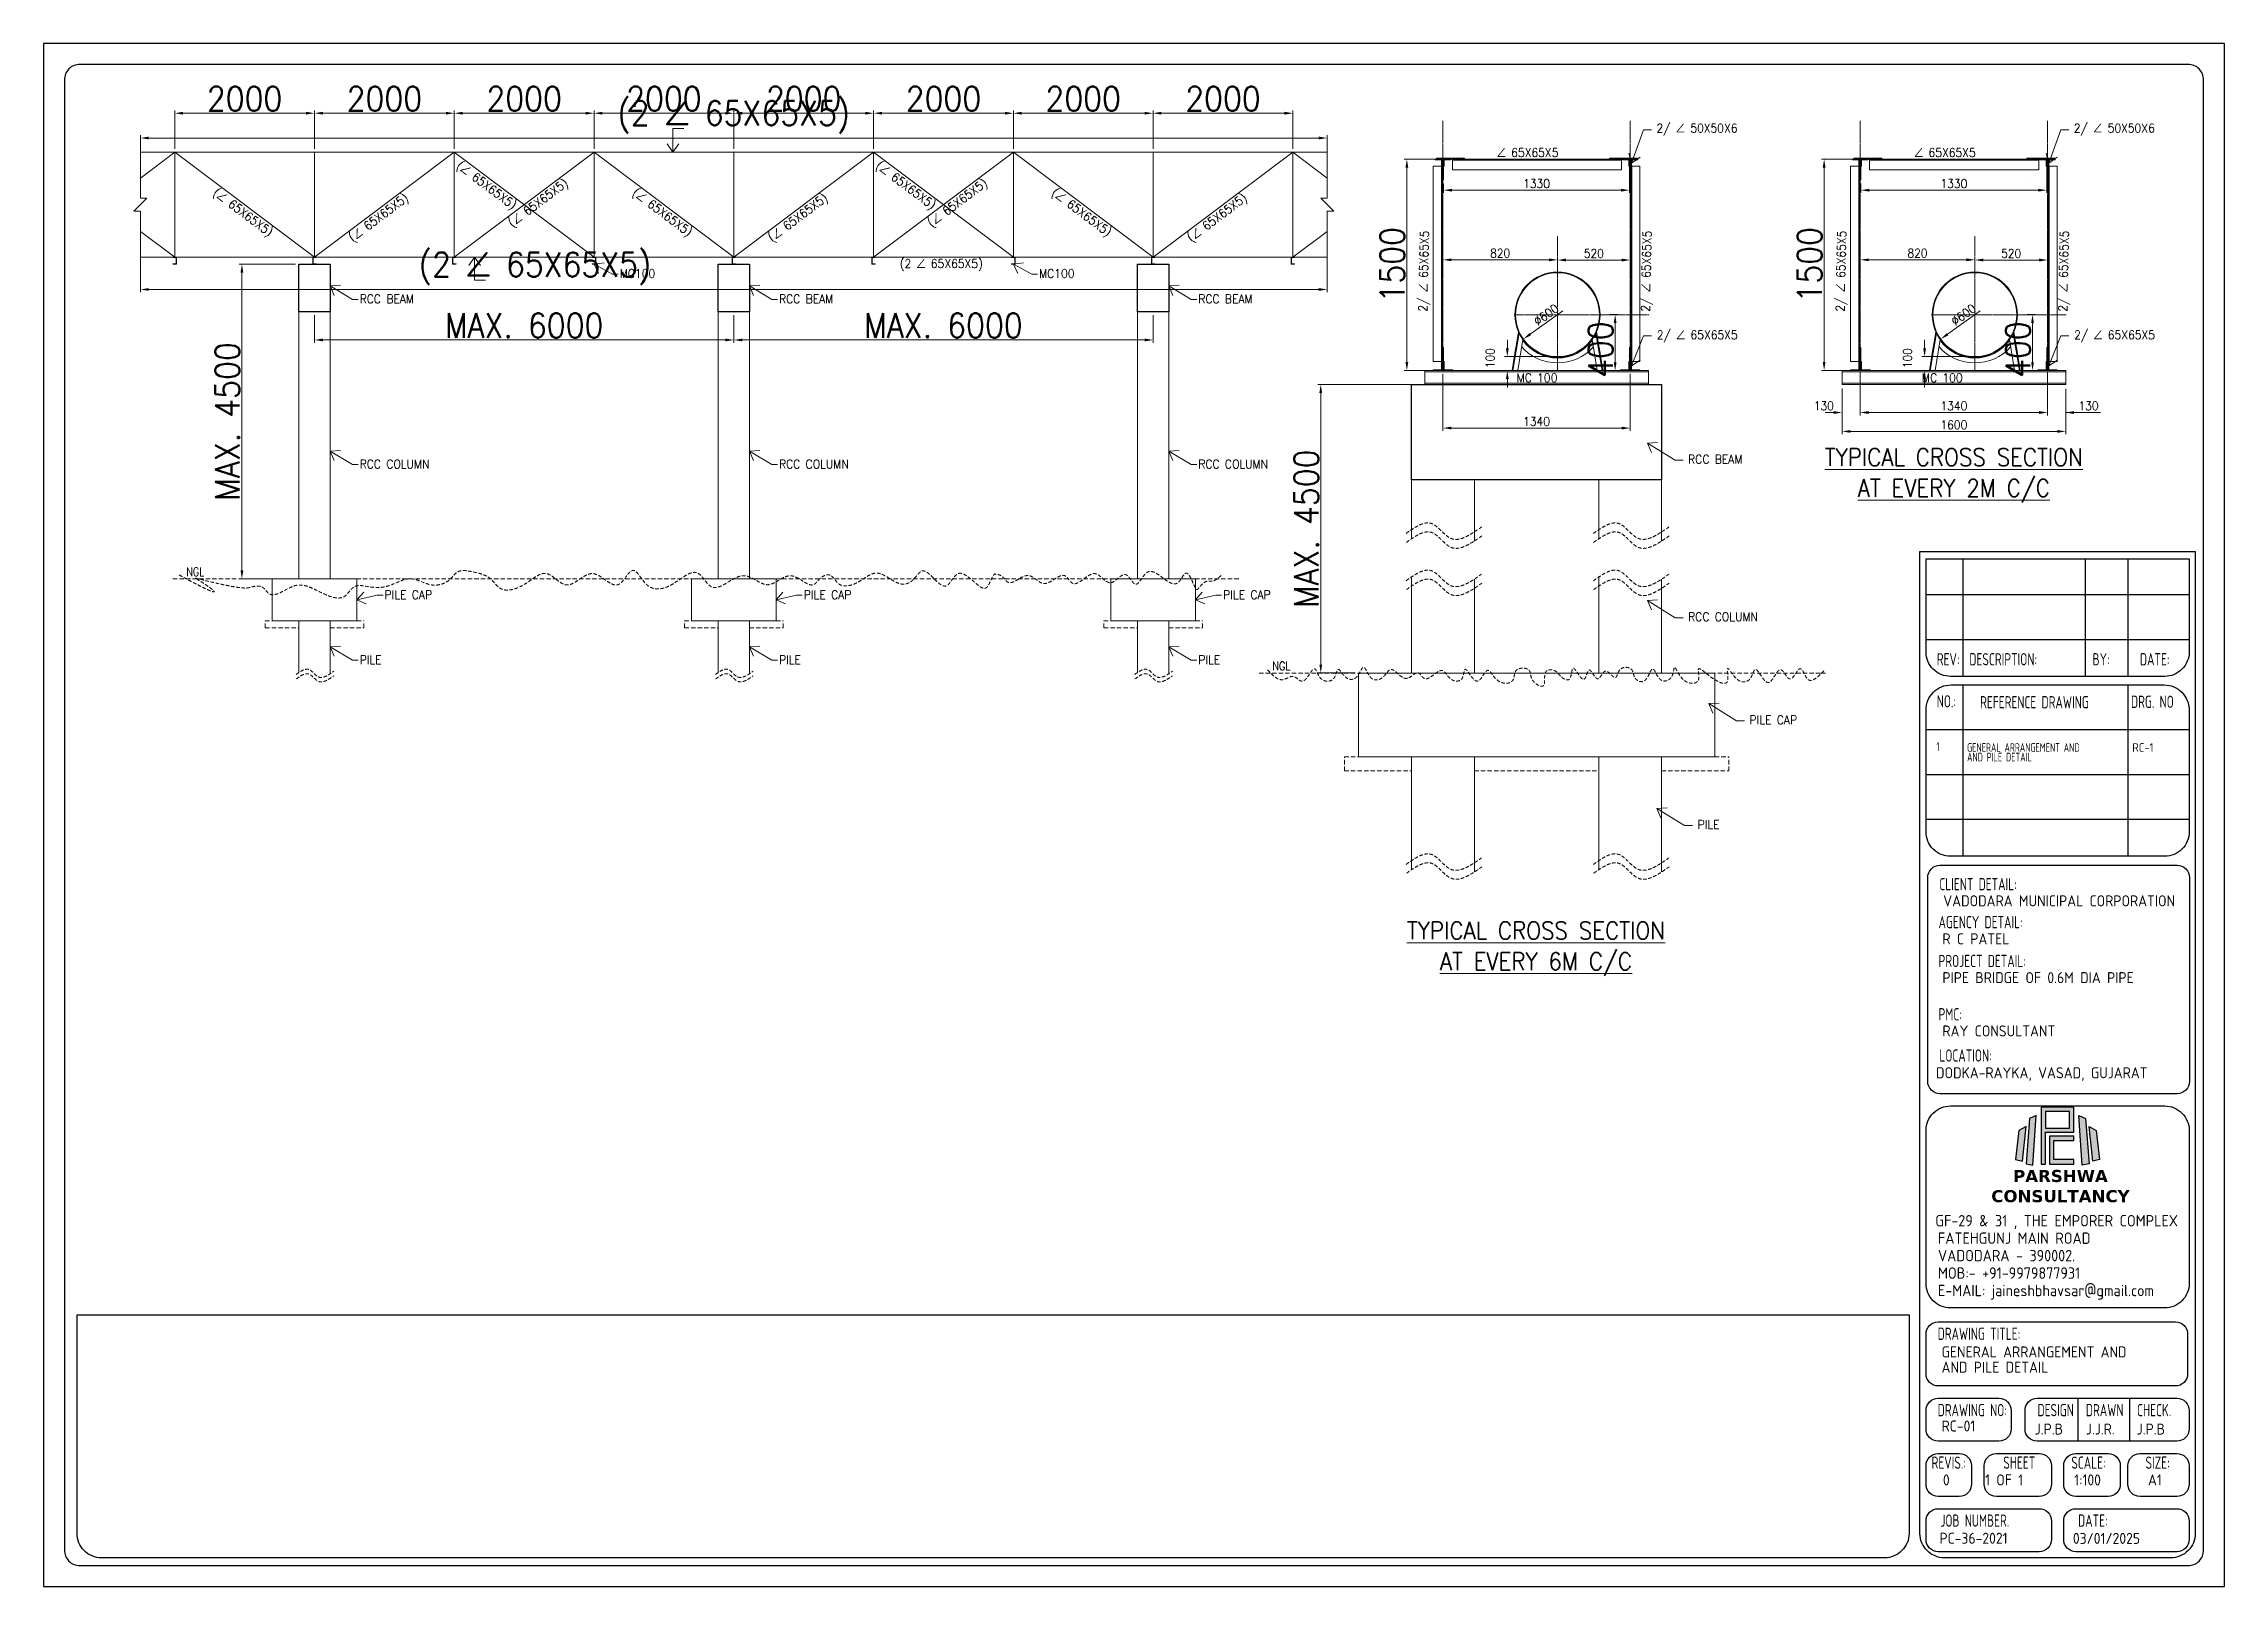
# Model space of a CAD drawing. Header units: millimetres. Extents: x 0 to 1124626, y -157535 to 82123.
# Drawn here: x 287155 to 318360, y 36490 to 58554 of the extents above; entities that cross this region are included whole.
import ezdxf
from ezdxf.enums import TextEntityAlignment as Align

# ---------------------------------------------------------------- set-up
doc = ezdxf.new("R2010")
doc.units = ezdxf.units.MM
doc.header["$MEASUREMENT"] = 0
for name, pattern in [('CENTER', [2, 1.25, -0.25, 0.25, -0.25]), ('DASHED', [0.75, 0.5, -0.25]), ('HIDDEN', [0.375, 0.25, -0.125])]:
    doc.linetypes.add(name, pattern=pattern)
for name, color, linetype, lineweight in [('CN', 253, 'Continuous', 15), ('Dim', 6, 'Continuous', 13), ('FOOTING', 171, 'Continuous', 15), ('HIDE', 251, 'HIDDEN', 13), ('L4', 4, 'Continuous', 30), ('PLATE', 190, 'Continuous', 20), ('rSHEET', 2, 'Continuous', 30), ('STR', 112, 'Continuous', 18), ('STR. STEEL', 25, 'Continuous', 18), ('Text', 7, 'Continuous', 15), ('TITLE TEXT', 50, 'Continuous', 18)]:
    doc.layers.add(name, color=color, linetype=linetype, lineweight=lineweight)
doc.styles.add('MtX_romans_shx', font='romans.shx')
doc.styles.add('style1', font='romans.shx', dxfattribs={"width": 0.9, "height": 300})
doc.styles.add('TEXT3', font='geniso.shx')
doc.styles.add('TEXT3 0.75NA', font='geniso.shx', dxfattribs={"width": 0.75})
doc.dimstyles.new('2.0 DIM-1', dxfattribs={"dimscale": 40, "dimtxt": 125, "dimasz": 3, "dimexe": 1, "dimexo": 1.2, "dimgap": 0.8, "dimtad": 1, "dimdec": 0, "dimlfac": 0.5, "dimzin": 1, "dimdsep": 46, "dimtxsty": 'style1', "dimcen": 2, "dimclrd": 8, "dimclre": 8, "dimclrt": 7, "dimadec": 0, "dimazin": 0, "dimtfac": 1, "dimtdec": 0, "dimtofl": 0, "dimtmove": 1, "dimatfit": 3, "dimfxl": 1, "dimtolj": 1, "dimtzin": 0, "dimlwd": 9, "dimlwe": 9, "dimarcsym": 1})
doc.dimstyles.new('Copy of DIM-1', dxfattribs={"dimscale": 40, "dimtxt": 125, "dimasz": 3, "dimexe": 1, "dimexo": 1.2, "dimgap": 0.8, "dimtad": 1, "dimdec": 0, "dimzin": 1, "dimdsep": 46, "dimtxsty": 'style1', "dimcen": 2, "dimclrd": 8, "dimclre": 8, "dimclrt": 7, "dimadec": 0, "dimazin": 0, "dimtfac": 1, "dimtdec": 0, "dimtofl": 0, "dimtmove": 1, "dimatfit": 3, "dimfxl": 1, "dimtolj": 1, "dimtzin": 0, "dimlwd": 9, "dimlwe": 9, "dimarcsym": 1})

msp = doc.modelspace()

# ---------------------------------------------------------------- texts
at = {"layer": 'rSHEET', "style": 'TEXT3 0.75NA', "width": 0.75}
for s, height, p in [('REV:', 175.11024, (314244.7006, 49661.8619)), ('DESCRIPTION:', 175.110236, (314711.5027, 49661.8619)), ('BY:', 175.11024, (316474.7734, 49661.8619)), ('DATE:', 175.11024, (317152.1844, 49661.8619)), ('NO.:', 175.11024, (314244.7006, 49060.1896)), ('REFERENCE DRAWING', 175.110236, (314864.7448, 49047.432)), ('DRG. NO', 175.11024, (317024.484, 49053.8545)), ('1', 123.8154, (314241.2404, 48437.978)), ('AND PILE DETAIL', 123.815445, (314678.5864, 48288.1133)), ('GENERAL ARRANGEMENT AND ', 123.815445, (314678.5864, 48425.4218)), ('CLIENT DETAIL:', 175.110236, (314281.9031, 46445.0584)), ('AGENCY DETAIL:', 175.110236, (314269.8206, 45902.03)), ('PROJECT DETAIL:', 175.110236, (314269.8206, 45346.7213)), ('PMC: ', 175.11024, (314269.8206, 44584.4327)), ('LOCATION:', 175.11024, (314281.9031, 43994.5147)), ('DRAWING TITLE:', 175.110236, (314257.4277, 40014.9368)), ('DRAWING NO:', 175.110236, (314257.4277, 38922.7419)), ('DESIGN', 175.11024, (315686.5935, 38922.7419)), ('DRAWN', 175.11024, (316378.6131, 38922.7419)), ('CHECK.', 175.11024, (317110.8146, 38922.7419)), ('REVIS.:', 175.11024, (314169.7085, 38171.2233)), ('SHEET', 175.11024, (315196.3237, 38171.2233)), ('SCALE:', 175.11024, (316170.4923, 38171.2233)), ('SIZE:', 175.11024, (317232.0001, 38171.2233)), ('JOB NUMBER.', 175.110236, (314297.0073, 37342.6562)), ('DATE:', 175.11024, (316266.9975, 37342.6562))]:
    msp.add_text(s, height=height, dxfattribs=at).set_placement(p)
at = {"layer": 'rSHEET'}
for s, height, style, p in [('RC-1', 123.81544, 'TEXT3 0.75NA', (317042.5746, 48425.4218)), ('VADODARA MUNICIPAL CORPORATION', 157.599212, 'TEXT3', (314337.6908, 46215.2811)), ('R C PATEL', 157.59921, 'TEXT3', (314325.6083, 45672.2527)), ('PIPE BRIDGE OF 0.6M DIA PIPE', 157.599212, 'TEXT3', (314325.6083, 45116.944)), ('RAY CONSULTANT', 157.599212, 'TEXT3', (314325.6083, 44354.6554)), ('DODKA-RAYKA, VASAD, GUJARAT', 157.599212, 'TEXT3', (314234.4798, 43756.3866)), ('AND PILE DETAIL', 157.599212, 'TEXT3', (314313.2153, 39544.9286)), ('GENERAL ARRANGEMENT AND ', 157.599212, 'TEXT3', (314313.2153, 39763.5555)), ('RC-01', 157.59921, 'TEXT3', (314313.2153, 38704.1274)), ('J.P.B', 157.59921, 'TEXT3', (315646.0459, 38660.7662)), ('J.J.R.', 157.59921, 'TEXT3', (316378.4807, 38660.7662)), ('J.P.B', 157.59921, 'TEXT3', (317105.3027, 38660.7662)), ('0', 157.5992, 'TEXT3', (314332.2797, 37932.9609)), ('1 OF 1', 157.59921, 'TEXT3', (314935.8586, 37932.9609)), ('1:100', 157.59921, 'TEXT3', (316212.3699, 37932.9609)), ('A1', 157.59921, 'TEXT3', (317267.3507, 37932.9609)), ('PC-36-2021', 157.59921, 'TEXT3', (314283.664, 37099.0053)), ('03/01/2025', 157.59921, 'TEXT3', (316192.5422, 37096.8586))]:
    msp.add_text(s, height=height, dxfattribs=dict(at, style=style)).set_placement(p)
at = {"layer": 'rSHEET', "lineweight": 13, "style": 'TEXT3'}
for s, p in [('GF-29 & 31 , THE EMPORER COMPLEX', (314224.6198, 41638.0718)), ('FATEHGUNJ MAIN ROAD', (314262.0608, 41388.4385)), ('VADODARA - 390002.', (314262.0608, 41138.8051)), ('MOB:- +91-9979877931', (314262.0608, 40889.1717)), ('E-MAIL: jaineshbhavsar@gmail.com', (314262.0608, 40639.5384))]:
    msp.add_text(s, height=162.632931, dxfattribs=at).set_placement(p)
at = {"layer": 'Text', "ltscale": 20, "style": 'style1', "width": 0.8}
for p in [(289196.6391, 50938.2523), (304738.5968, 49590.9624)]:
    msp.add_text('NGL', height=125, dxfattribs=at).set_placement(p)
at = {"layer": 'Text', "ltscale": 20, "char_height": 125, "attachment_point": 1, "style": 'style1'}
for s, insert, width in [('2/ ∠ 50X50X6', (310233.9948, 57409.042), 3613.508763), ('2/ ∠ 50X50X6', (316205.4709, 57409.042), 3613.508763), ('∠ 65X65X5', (307951.1691, 57058.5033), 3613.508763), ('∠ 65X65X5', (313922.6452, 57058.5033), 3613.508763), ('MC100', (295399.3952, 55327.5414), 3613.508763), ('\\pxi10.5624;\\P\\pi5.59088;(2 ∠ 65X65X5)', (298706.4007, 55678.9354), 2822.717504), ('MC100', (301399.3952, 55327.5414), 3613.508763), ('RCC BEAM', (291677.7748, 54965.3713), 3613.508763), ('RCC BEAM', (297677.7748, 54965.3713), 3613.508763), ('RCC BEAM', (303677.7748, 54965.3713), 3613.508763), ('2/ ∠ 65X65X5', (310237.1159, 54451.273), 3613.508763), ('2/ ∠ 65X65X5', (316208.5919, 54451.273), 3613.508763), ('MC 100', (308232.9283, 53838.5366), 1213.170065), ('MC 100', (314032.232, 53838.5366), 1213.170065), ('RCC COLUMN', (291677.7748, 52602.8895), 3613.508763), ('RCC COLUMN', (297677.7748, 52602.8895), 3613.508763), ('RCC COLUMN', (303677.7748, 52602.8895), 3613.508763), ('RCC BEAM', (310687.5405, 52672.0957), 3613.508763), ('PILE CAP', (292033.5703, 50734.2222), 3613.508763), ('PILE CAP', (298033.5703, 50734.2222), 3613.508763), ('PILE CAP', (304033.5703, 50734.2222), 3613.508763), ('RCC COLUMN', (310687.5405, 50419.9725), 3613.508763), ('PILE', (291677.7748, 49803.9654), 3613.508763), ('PILE', (297677.7748, 49803.9654), 3613.508763), ('PILE', (303677.7748, 49803.9654), 3613.508763), ('PILE CAP', (311565.8685, 48944.8318), 3613.508763), ('PILE', (310822.6679, 47447.1699), 3613.508763)]:
    msp.add_mtext(s, dxfattribs=dict(at, insert=insert, width=width))
at = {"layer": 'Text', "ltscale": 20, "char_height": 125, "style": 'style1'}
for s, insert, width, attachment_point, rotation in [('\\P\\pxi5.59088,qc;(∠ 65X65X5)', (294506.3239, 56106.7665), 2822.717504, 3, 323), ('\\P\\pxi5.59088,qc;(∠ 65X65X5)', (300506.3239, 56106.7665), 2822.717504, 3, 323), ('\\P\\pxi5.59088,qc;(∠ 65X65X5)', (291021.2718, 55720.5556), 2822.717504, 3, 323), ('\\pxi10.5624;\\P\\pi5.59088;(∠ 65X65X5)', (293102.0253, 55769.703), 2822.717504, 1, 37), ('\\P\\pxi5.59088,qc;(∠ 65X65X5)', (297021.2718, 55720.5556), 2822.717504, 3, 323), ('\\pxi10.5624;\\P\\pi5.59088;(∠ 65X65X5)', (299102.0253, 55769.703), 2822.717504, 1, 37), ('\\P\\pxi5.59088,qc;(∠ 65X65X5)', (303021.2718, 55720.5556), 2822.717504, 3, 323), ('\\pxi10.5624;\\P\\pi5.59088;(∠ 65X65X5)', (290819.0511, 55557.4723), 2822.717504, 1, 37), ('\\pxi10.5624;\\P\\pi5.59088;(∠ 65X65X5)', (296819.0511, 55557.4723), 2822.717504, 1, 37), ('\\pxi10.5624;\\P\\pi5.59088;(∠ 65X65X5)', (302819.0511, 55557.4723), 2822.717504, 1, 37), ('2/ ∠ 65X65X5', (306852.4129, 55880.1543), 2626.169683, 3, 88.7021262), ('2/ ∠ 65X65X5', (310038.2581, 55880.1543), 2626.169683, 3, 88.7021262), ('2/ ∠ 65X65X5', (312823.889, 55880.1543), 2626.169683, 3, 88.7021262), ('2/ ∠ 65X65X5', (316009.7342, 55880.1543), 2626.169683, 3, 88.7021262)]:
    msp.add_mtext(s, dxfattribs=dict(at, insert=insert, width=width, attachment_point=attachment_point, rotation=rotation))
at = {"layer": 'TITLE TEXT', "color": 1, "ltscale": 20, "style": 'MtX_romans_shx', "width": 0.9}
for s, p in [('%%UTYPICAL CROSS SECTION', (314489.5028, 52515.0395)), ('%%UAT EVERY 2M C/C', (314489.5028, 52074.378)), ('%%UTYPICAL CROSS SECTION', (308510.123, 45744.5474)), ('%%UAT EVERY 6M C/C', (308510.123, 45303.886))]:
    msp.add_text(s, height=250, dxfattribs=at).set_placement(p, align=Align.CENTER)

# ---------------------------------------------------------------- blocks, each defined once
blk = doc.blocks.new('*D286')
at = {"layer": 'DEFPOINTS', "color": 0, "ltscale": 20, "transparency": 16777216}
for p in [(315488, 54678), (315487, 53878), (315615, 53878)]:
    blk.add_point(p, dxfattribs=at)
at = {"layer": 'Dim', "color": 8, "lineweight": 9, "ltscale": 20, "transparency": 16777216}
for p, q in [((315536, 54678), (315655, 54678)), ((315615, 54558), (315615, 53998)), ((315535, 53878), (315655, 53878))]:
    blk.add_line(p, q, dxfattribs=at)
at = {"layer": 'Dim', "color": 8, "ltscale": 20, "transparency": 16777216}
for points in [[(315635, 54558), (315595, 54558), (315615, 54678)], [(315595, 53998), (315635, 53998), (315615, 53878)]]:
    blk.add_solid(points, dxfattribs=at)
at = {"layer": 'Dim', "color": 7, "ltscale": 20, "transparency": 16777216, "insert": (315408, 54178), "char_height": 350, "attachment_point": 5, "rotation": 90, "style": 'style1'}
blk.add_mtext('\\A1;400', dxfattribs=at)
blk = doc.blocks.new('*D287')
at = {"layer": 'DEFPOINTS', "color": 0, "ltscale": 20, "transparency": 16777216}
for p in [(312633, 56902), (313093, 56902), (312990, 53881)]:
    blk.add_point(p, dxfattribs=at)
at = {"layer": 'Dim', "color": 8, "lineweight": 9, "ltscale": 20, "transparency": 16777216}
for p, q in [((313045, 56902), (312593, 56902)), ((312633, 54001), (312633, 56782)), ((312942, 53881), (312593, 53881))]:
    blk.add_line(p, q, dxfattribs=at)
at = {"layer": 'Dim', "color": 8, "ltscale": 20, "transparency": 16777216}
for points in [[(312653, 56782), (312613, 56782), (312633, 56902)], [(312613, 54001), (312653, 54001), (312633, 53881)]]:
    blk.add_solid(points, dxfattribs=at)
at = {"layer": 'Dim', "color": 7, "ltscale": 20, "transparency": 16777216, "insert": (312426, 55391), "char_height": 350, "attachment_point": 5, "rotation": 90, "style": 'style1'}
blk.add_mtext('\\A1;1500', dxfattribs=at)
blk = doc.blocks.new('*D288')
at = {"layer": 'DEFPOINTS', "color": 0, "ltscale": 20, "transparency": 16777216}
for p in [(313150, 53900), (315830, 53900), (315830, 53279)]:
    blk.add_point(p, dxfattribs=at)
at = {"layer": 'Dim', "color": 8, "lineweight": 9, "ltscale": 20, "transparency": 16777216}
for p, q in [((313150, 53852), (313150, 53239)), ((315830, 53852), (315830, 53239)), ((313270, 53279), (315710, 53279))]:
    blk.add_line(p, q, dxfattribs=at)
at = {"layer": 'Dim', "color": 8, "ltscale": 20, "transparency": 16777216}
for points in [[(313270, 53299), (313270, 53259), (313150, 53279)], [(315710, 53259), (315710, 53299), (315830, 53279)]]:
    blk.add_solid(points, dxfattribs=at)
at = {"layer": 'Dim', "color": 7, "ltscale": 20, "transparency": 16777216, "insert": (314490, 53373), "char_height": 125, "attachment_point": 5, "style": 'style1'}
blk.add_mtext('\\A1;1340', dxfattribs=at)
blk = doc.blocks.new('*D289')
at = {"layer": 'DEFPOINTS', "color": 0, "ltscale": 20, "transparency": 16777216}
for p in [(315820, 56805), (313160, 56603), (315820, 56458)]:
    blk.add_point(p, dxfattribs=at)
at = {"layer": 'Dim', "color": 8, "lineweight": 9, "ltscale": 20, "transparency": 16777216}
for p, q in [((313160, 56555), (313160, 56418)), ((315820, 56757), (315820, 56418)), ((313280, 56458), (315700, 56458))]:
    blk.add_line(p, q, dxfattribs=at)
at = {"layer": 'Dim', "color": 8, "ltscale": 20, "transparency": 16777216}
for points in [[(313280, 56478), (313280, 56438), (313160, 56458)], [(315700, 56438), (315700, 56478), (315820, 56458)]]:
    blk.add_solid(points, dxfattribs=at)
at = {"layer": 'Dim', "color": 7, "ltscale": 20, "transparency": 16777216, "insert": (314490, 56552), "char_height": 125, "attachment_point": 5, "style": 'style1'}
blk.add_mtext('\\A1;1330', dxfattribs=at)
blk = doc.blocks.new('*D290')
at = {"layer": 'DEFPOINTS', "color": 0, "ltscale": 20, "transparency": 16777216}
for p in [(315278, 55026), (314301, 54329)]:
    blk.add_point(p, dxfattribs=at)
at = {"layer": 'Dim', "color": 8, "lineweight": 9, "ltscale": 20, "transparency": 16777216}
blk.add_line((314867, 54733), (314399, 54398), dxfattribs=at)
at = {"layer": 'Dim', "color": 8, "ltscale": 20, "transparency": 16777216}
blk.add_solid([(314387, 54415), (314411, 54382), (314301, 54329)], dxfattribs=at)
at = {"layer": 'Dim', "color": 7, "ltscale": 20, "transparency": 16777216, "insert": (314627, 54677), "char_height": 125, "attachment_point": 5, "rotation": 35.5557, "style": 'style1'}
blk.add_mtext('\\A1;∅600', dxfattribs=at)
blk = doc.blocks.new('*D291')
at = {"layer": 'DEFPOINTS', "color": 0, "ltscale": 20, "transparency": 16777216}
for p in [(314790, 54078), (314071, 53878), (314790, 53878)]:
    blk.add_point(p, dxfattribs=at)
at = {"layer": 'Dim', "color": 8, "lineweight": 9, "ltscale": 20, "transparency": 16777216}
for p, q in [((314071, 54198), (314071, 54318)), ((314742, 54078), (314031, 54078)), ((314742, 53878), (314031, 53878)), ((314071, 53758), (314071, 53638))]:
    blk.add_line(p, q, dxfattribs=at)
at = {"layer": 'Dim', "color": 8, "ltscale": 20, "transparency": 16777216}
for points in [[(314051, 54198), (314091, 54198), (314071, 54078)], [(314091, 53758), (314051, 53758), (314071, 53878)]]:
    blk.add_solid(points, dxfattribs=at)
at = {"layer": 'Dim', "color": 7, "ltscale": 20, "transparency": 16777216, "insert": (313826, 54055), "char_height": 125, "attachment_point": 5, "rotation": 90, "style": 'style1'}
blk.add_mtext('\\A1;100', dxfattribs=at)
blk = doc.blocks.new('*D292')
at = {"layer": 'DEFPOINTS', "color": 0, "ltscale": 20, "transparency": 16777216}
for p in [(315830, 53668), (316090, 53664), (316090, 53278)]:
    blk.add_point(p, dxfattribs=at)
at = {"layer": 'Dim', "color": 8, "lineweight": 9, "ltscale": 20, "transparency": 16777216}
for p, q in [((315830, 53620), (315830, 53238)), ((316090, 53616), (316090, 53238)), ((315710, 53278), (315590, 53278)), ((316090, 53278), (316586, 53278)), ((316210, 53278), (316330, 53278))]:
    blk.add_line(p, q, dxfattribs=at)
at = {"layer": 'Dim', "color": 8, "ltscale": 20, "transparency": 16777216}
for points in [[(315710, 53258), (315710, 53298), (315830, 53278)], [(316210, 53298), (316210, 53258), (316090, 53278)]]:
    blk.add_solid(points, dxfattribs=at)
at = {"layer": 'Dim', "color": 7, "ltscale": 20, "transparency": 16777216, "insert": (316417, 53373), "char_height": 125, "attachment_point": 5, "style": 'style1'}
blk.add_mtext('\\A1;130', dxfattribs=at)
blk = doc.blocks.new('*D293')
at = {"layer": 'DEFPOINTS', "color": 0, "ltscale": 20, "transparency": 16777216}
for p in [(312890, 53668), (313150, 53668), (312890, 53278)]:
    blk.add_point(p, dxfattribs=at)
at = {"layer": 'Dim', "color": 8, "lineweight": 9, "ltscale": 20, "transparency": 16777216}
for p, q in [((312890, 53620), (312890, 53238)), ((313150, 53620), (313150, 53238)), ((312770, 53278), (312650, 53278)), ((313270, 53278), (313390, 53278))]:
    blk.add_line(p, q, dxfattribs=at)
at = {"layer": 'Dim', "color": 8, "ltscale": 20, "transparency": 16777216}
for points in [[(312770, 53258), (312770, 53298), (312890, 53278)], [(313270, 53298), (313270, 53258), (313150, 53278)]]:
    blk.add_solid(points, dxfattribs=at)
at = {"layer": 'Dim', "color": 7, "ltscale": 20, "transparency": 16777216, "insert": (312629, 53373), "char_height": 125, "attachment_point": 5, "style": 'style1'}
blk.add_mtext('\\A1;130', dxfattribs=at)
blk = doc.blocks.new('*D294')
at = {"layer": 'DEFPOINTS', "color": 0, "ltscale": 20, "transparency": 16777216}
for p in [(313150, 55464), (314790, 55464), (314790, 55462)]:
    blk.add_point(p, dxfattribs=at)
at = {"layer": 'Dim', "color": 8, "lineweight": 9, "ltscale": 20, "transparency": 16777216}
for p, q in [((313150, 55416), (313150, 55422)), ((313270, 55462), (314670, 55462)), ((314790, 55416), (314790, 55422))]:
    blk.add_line(p, q, dxfattribs=at)
at = {"layer": 'Dim', "color": 8, "ltscale": 20, "transparency": 16777216}
for points in [[(313270, 55482), (313270, 55442), (313150, 55462)], [(314670, 55442), (314670, 55482), (314790, 55462)]]:
    blk.add_solid(points, dxfattribs=at)
at = {"layer": 'Dim', "color": 7, "ltscale": 20, "transparency": 16777216, "insert": (313970, 55556), "char_height": 125, "attachment_point": 5, "style": 'style1'}
blk.add_mtext('\\A1;820', dxfattribs=at)
blk = doc.blocks.new('*D295')
at = {"layer": 'DEFPOINTS', "color": 0, "ltscale": 20, "transparency": 16777216}
for p in [(314790, 55416), (315830, 55459), (315830, 55416)]:
    blk.add_point(p, dxfattribs=at)
at = {"layer": 'Dim', "color": 8, "lineweight": 9, "ltscale": 20, "transparency": 16777216}
for p, q in [((314790, 55464), (314790, 55499)), ((314910, 55459), (315710, 55459)), ((315830, 55464), (315830, 55499))]:
    blk.add_line(p, q, dxfattribs=at)
at = {"layer": 'Dim', "color": 8, "ltscale": 20, "transparency": 16777216}
for points in [[(314910, 55479), (314910, 55439), (314790, 55459)], [(315710, 55439), (315710, 55479), (315830, 55459)]]:
    blk.add_solid(points, dxfattribs=at)
at = {"layer": 'Dim', "color": 7, "ltscale": 20, "transparency": 16777216, "insert": (315310, 55554), "char_height": 125, "attachment_point": 5, "style": 'style1'}
blk.add_mtext('\\A1;520', dxfattribs=at)
blk = doc.blocks.new('*D296')
at = {"layer": 'DEFPOINTS', "color": 0, "ltscale": 20, "transparency": 16777216}
for p in [(312890, 53468), (316090, 53468), (316090, 53008)]:
    blk.add_point(p, dxfattribs=at)
at = {"layer": 'Dim', "color": 8, "lineweight": 9, "ltscale": 20, "transparency": 16777216}
for p, q in [((312890, 53420), (312890, 52968)), ((316090, 53420), (316090, 52968)), ((313010, 53008), (315970, 53008))]:
    blk.add_line(p, q, dxfattribs=at)
at = {"layer": 'Dim', "color": 8, "ltscale": 20, "transparency": 16777216}
for points in [[(313010, 53028), (313010, 52988), (312890, 53008)], [(315970, 52988), (315970, 53028), (316090, 53008)]]:
    blk.add_solid(points, dxfattribs=at)
at = {"layer": 'Dim', "color": 7, "ltscale": 20, "transparency": 16777216, "insert": (314490, 53102), "char_height": 125, "attachment_point": 5, "style": 'style1'}
blk.add_mtext('\\A1;1600', dxfattribs=at)
blk = doc.blocks.new('*D297')
at = {"layer": 'DEFPOINTS', "color": 0, "ltscale": 20, "transparency": 16777216}
for p in [(291031, 54720), (297031, 54720), (297031, 54316)]:
    blk.add_point(p, dxfattribs=at)
at = {"layer": 'Dim', "color": 8, "lineweight": 9, "ltscale": 20, "transparency": 16777216}
for p, q in [((291031, 54672), (291031, 54276)), ((297031, 54672), (297031, 54276)), ((291151, 54316), (296911, 54316))]:
    blk.add_line(p, q, dxfattribs=at)
at = {"layer": 'Dim', "color": 8, "ltscale": 20, "transparency": 16777216}
for points in [[(291151, 54336), (291151, 54296), (291031, 54316)], [(296911, 54296), (296911, 54336), (297031, 54316)]]:
    blk.add_solid(points, dxfattribs=at)
at = {"layer": 'Dim', "color": 7, "ltscale": 20, "transparency": 16777216, "insert": (294031, 54523), "char_height": 350, "attachment_point": 5, "style": 'style1'}
blk.add_mtext('\\A1;MAX. 6000', dxfattribs=at)
blk = doc.blocks.new('*D298')
at = {"layer": 'DEFPOINTS', "color": 0, "ltscale": 20, "transparency": 16777216}
for p in [(297031, 54720), (303031, 54720), (303031, 54316)]:
    blk.add_point(p, dxfattribs=at)
at = {"layer": 'Dim', "color": 8, "lineweight": 9, "ltscale": 20, "transparency": 16777216}
for p, q in [((297031, 54672), (297031, 54276)), ((303031, 54672), (303031, 54276)), ((297151, 54316), (302911, 54316))]:
    blk.add_line(p, q, dxfattribs=at)
at = {"layer": 'Dim', "color": 8, "ltscale": 20, "transparency": 16777216}
for points in [[(297151, 54336), (297151, 54296), (297031, 54316)], [(302911, 54296), (302911, 54336), (303031, 54316)]]:
    blk.add_solid(points, dxfattribs=at)
at = {"layer": 'Dim', "color": 7, "ltscale": 20, "transparency": 16777216, "insert": (300031, 54523), "char_height": 350, "attachment_point": 5, "style": 'style1'}
blk.add_mtext('\\A1;MAX. 6000', dxfattribs=at)
blk = doc.blocks.new('*D299')
at = {"layer": 'DEFPOINTS', "color": 0, "ltscale": 20, "transparency": 16777216}
for p in [(290806, 55400), (289992, 50900), (290806, 50900)]:
    blk.add_point(p, dxfattribs=at)
at = {"layer": 'Dim', "color": 8, "lineweight": 9, "ltscale": 20, "transparency": 16777216}
for p, q in [((290758, 55400), (289952, 55400)), ((289992, 55280), (289992, 51020)), ((290758, 50900), (289952, 50900))]:
    blk.add_line(p, q, dxfattribs=at)
at = {"layer": 'Dim', "color": 8, "ltscale": 20, "transparency": 16777216}
for points in [[(290012, 55280), (289972, 55280), (289992, 55400)], [(289972, 51020), (290012, 51020), (289992, 50900)]]:
    blk.add_solid(points, dxfattribs=at)
at = {"layer": 'Dim', "color": 7, "ltscale": 20, "transparency": 16777216, "insert": (289785, 53150), "char_height": 350, "attachment_point": 5, "rotation": 90, "style": 'style1'}
blk.add_mtext('\\A1;MAX. 4500', dxfattribs=at)
blk = doc.blocks.new('*D300')
at = {"layer": 'DEFPOINTS', "color": 0, "ltscale": 20, "transparency": 16777216}
for p in [(291031, 57559), (289031, 57000), (291031, 57000)]:
    blk.add_point(p, dxfattribs=at)
at = {"layer": 'Dim', "color": 8, "lineweight": 9, "ltscale": 20, "transparency": 16777216}
for p, q in [((289031, 57048), (289031, 57599)), ((289151, 57559), (290911, 57559)), ((291031, 57048), (291031, 57599))]:
    blk.add_line(p, q, dxfattribs=at)
at = {"layer": 'Dim', "color": 8, "ltscale": 20, "transparency": 16777216}
for points in [[(289151, 57579), (289151, 57539), (289031, 57559)], [(290911, 57539), (290911, 57579), (291031, 57559)]]:
    blk.add_solid(points, dxfattribs=at)
at = {"layer": 'Dim', "color": 7, "ltscale": 20, "transparency": 16777216, "insert": (290031, 57766), "char_height": 350, "attachment_point": 5, "style": 'style1'}
blk.add_mtext('\\A1;2000', dxfattribs=at)
blk = doc.blocks.new('*D317')
at = {"layer": 'DEFPOINTS', "color": 0, "ltscale": 20, "transparency": 16777216}
for p in [(309517, 54678), (309516, 53878), (309643, 53878)]:
    blk.add_point(p, dxfattribs=at)
at = {"layer": 'Dim', "color": 8, "lineweight": 9, "ltscale": 20, "transparency": 16777216}
for p, q in [((309565, 54678), (309683, 54678)), ((309643, 54558), (309643, 53998)), ((309564, 53878), (309683, 53878))]:
    blk.add_line(p, q, dxfattribs=at)
at = {"layer": 'Dim', "color": 8, "ltscale": 20, "transparency": 16777216}
for points in [[(309663, 54558), (309623, 54558), (309643, 54678)], [(309623, 53998), (309663, 53998), (309643, 53878)]]:
    blk.add_solid(points, dxfattribs=at)
at = {"layer": 'Dim', "color": 7, "ltscale": 20, "transparency": 16777216, "insert": (309436, 54178), "char_height": 350, "attachment_point": 5, "rotation": 90, "style": 'style1'}
blk.add_mtext('\\A1;400', dxfattribs=at)
blk = doc.blocks.new('*D318')
at = {"layer": 'DEFPOINTS', "color": 0, "ltscale": 20, "transparency": 16777216}
for p in [(306662, 56902), (307122, 56902), (307018, 53881)]:
    blk.add_point(p, dxfattribs=at)
at = {"layer": 'Dim', "color": 8, "lineweight": 9, "ltscale": 20, "transparency": 16777216}
for p, q in [((307074, 56902), (306622, 56902)), ((306662, 54001), (306662, 56782)), ((306970, 53881), (306622, 53881))]:
    blk.add_line(p, q, dxfattribs=at)
at = {"layer": 'Dim', "color": 8, "ltscale": 20, "transparency": 16777216}
for points in [[(306682, 56782), (306642, 56782), (306662, 56902)], [(306642, 54001), (306682, 54001), (306662, 53881)]]:
    blk.add_solid(points, dxfattribs=at)
at = {"layer": 'Dim', "color": 7, "ltscale": 20, "transparency": 16777216, "insert": (306455, 55391), "char_height": 350, "attachment_point": 5, "rotation": 90, "style": 'style1'}
blk.add_mtext('\\A1;1500', dxfattribs=at)
blk = doc.blocks.new('*D319')
at = {"layer": 'DEFPOINTS', "color": 0, "ltscale": 20, "transparency": 16777216}
for p in [(309848, 56805), (307188, 56603), (309848, 56458)]:
    blk.add_point(p, dxfattribs=at)
at = {"layer": 'Dim', "color": 8, "lineweight": 9, "ltscale": 20, "transparency": 16777216}
for p, q in [((307188, 56555), (307188, 56418)), ((309848, 56757), (309848, 56418)), ((307308, 56458), (309728, 56458))]:
    blk.add_line(p, q, dxfattribs=at)
at = {"layer": 'Dim', "color": 8, "ltscale": 20, "transparency": 16777216}
for points in [[(307308, 56478), (307308, 56438), (307188, 56458)], [(309728, 56438), (309728, 56478), (309848, 56458)]]:
    blk.add_solid(points, dxfattribs=at)
at = {"layer": 'Dim', "color": 7, "ltscale": 20, "transparency": 16777216, "insert": (308518, 56552), "char_height": 125, "attachment_point": 5, "style": 'style1'}
blk.add_mtext('\\A1;1330', dxfattribs=at)
blk = doc.blocks.new('*D320')
at = {"layer": 'DEFPOINTS', "color": 0, "ltscale": 20, "transparency": 16777216}
for p in [(309306, 55026), (308330, 54329)]:
    blk.add_point(p, dxfattribs=at)
at = {"layer": 'Dim', "color": 8, "lineweight": 9, "ltscale": 20, "transparency": 16777216}
blk.add_line((308895, 54733), (308428, 54398), dxfattribs=at)
at = {"layer": 'Dim', "color": 8, "ltscale": 20, "transparency": 16777216}
blk.add_solid([(308416, 54415), (308439, 54382), (308330, 54329)], dxfattribs=at)
at = {"layer": 'Dim', "color": 7, "ltscale": 20, "transparency": 16777216, "insert": (308655, 54677), "char_height": 125, "attachment_point": 5, "rotation": 35.5557, "style": 'style1'}
blk.add_mtext('\\A1;∅600', dxfattribs=at)
blk = doc.blocks.new('*D321')
at = {"layer": 'DEFPOINTS', "color": 0, "ltscale": 20, "transparency": 16777216}
for p in [(308818, 54078), (308100, 53878), (308818, 53878)]:
    blk.add_point(p, dxfattribs=at)
at = {"layer": 'Dim', "color": 8, "lineweight": 9, "ltscale": 20, "transparency": 16777216}
for p, q in [((308100, 54198), (308100, 54318)), ((308770, 54078), (308060, 54078)), ((308770, 53878), (308060, 53878)), ((308100, 53758), (308100, 53638))]:
    blk.add_line(p, q, dxfattribs=at)
at = {"layer": 'Dim', "color": 8, "ltscale": 20, "transparency": 16777216}
for points in [[(308080, 54198), (308120, 54198), (308100, 54078)], [(308120, 53758), (308080, 53758), (308100, 53878)]]:
    blk.add_solid(points, dxfattribs=at)
at = {"layer": 'Dim', "color": 7, "ltscale": 20, "transparency": 16777216, "insert": (307855, 54055), "char_height": 125, "attachment_point": 5, "rotation": 90, "style": 'style1'}
blk.add_mtext('\\A1;100', dxfattribs=at)
blk = doc.blocks.new('*D322')
at = {"layer": 'DEFPOINTS', "color": 0, "ltscale": 20, "transparency": 16777216}
for p in [(307178, 55464), (308818, 55464), (308818, 55462)]:
    blk.add_point(p, dxfattribs=at)
at = {"layer": 'Dim', "color": 8, "lineweight": 9, "ltscale": 20, "transparency": 16777216}
for p, q in [((307178, 55416), (307178, 55422)), ((307298, 55462), (308698, 55462)), ((308818, 55416), (308818, 55422))]:
    blk.add_line(p, q, dxfattribs=at)
at = {"layer": 'Dim', "color": 8, "ltscale": 20, "transparency": 16777216}
for points in [[(307298, 55482), (307298, 55442), (307178, 55462)], [(308698, 55442), (308698, 55482), (308818, 55462)]]:
    blk.add_solid(points, dxfattribs=at)
at = {"layer": 'Dim', "color": 7, "ltscale": 20, "transparency": 16777216, "insert": (307998, 55556), "char_height": 125, "attachment_point": 5, "style": 'style1'}
blk.add_mtext('\\A1;820', dxfattribs=at)
blk = doc.blocks.new('*D323')
at = {"layer": 'DEFPOINTS', "color": 0, "ltscale": 20, "transparency": 16777216}
for p in [(308818, 55416), (309858, 55459), (309858, 55416)]:
    blk.add_point(p, dxfattribs=at)
at = {"layer": 'Dim', "color": 8, "lineweight": 9, "ltscale": 20, "transparency": 16777216}
for p, q in [((308818, 55464), (308818, 55499)), ((308938, 55459), (309738, 55459)), ((309858, 55464), (309858, 55499))]:
    blk.add_line(p, q, dxfattribs=at)
at = {"layer": 'Dim', "color": 8, "ltscale": 20, "transparency": 16777216}
for points in [[(308938, 55479), (308938, 55439), (308818, 55459)], [(309738, 55439), (309738, 55479), (309858, 55459)]]:
    blk.add_solid(points, dxfattribs=at)
at = {"layer": 'Dim', "color": 7, "ltscale": 20, "transparency": 16777216, "insert": (309338, 55554), "char_height": 125, "attachment_point": 5, "style": 'style1'}
blk.add_mtext('\\A1;520', dxfattribs=at)
blk = doc.blocks.new('*D324')
at = {"layer": 'DEFPOINTS', "color": 0, "ltscale": 20, "transparency": 16777216}
for p in [(306918, 53678), (305430, 49553), (305968, 49553)]:
    blk.add_point(p, dxfattribs=at)
at = {"layer": 'Dim', "color": 8, "lineweight": 9, "ltscale": 20, "transparency": 16777216}
for p, q in [((306870, 53678), (305390, 53678)), ((305430, 53558), (305430, 49673)), ((305920, 49553), (305390, 49553))]:
    blk.add_line(p, q, dxfattribs=at)
at = {"layer": 'Dim', "color": 8, "ltscale": 20, "transparency": 16777216}
for points in [[(305450, 53558), (305410, 53558), (305430, 53678)], [(305410, 49673), (305450, 49673), (305430, 49553)]]:
    blk.add_solid(points, dxfattribs=at)
at = {"layer": 'Dim', "color": 7, "ltscale": 20, "transparency": 16777216, "insert": (305223, 51615), "char_height": 350, "attachment_point": 5, "rotation": 90, "style": 'style1'}
blk.add_mtext('\\A1;MAX. 4500', dxfattribs=at)
blk = doc.blocks.new('Q')
at = {"linetype": 'Continuous', "ltscale": 0.5, "transparency": 33554687}
h = blk.add_hatch(color=152, dxfattribs=at)
h.dxf.hatch_style = 1
h.paths.add_polyline_path([(9.79, 19.18), (9.79, 9.76), (10.5, 9.76), (10.5, 15.05), (15.19, 15.05), (15.19, 19.18)])
h.paths.add_polyline_path([(10.5, 18.5), (10.5, 15.72), (14.45, 15.72), (14.45, 18.5)], flags=16)
h = blk.add_hatch(color=152, dxfattribs=at)
h.dxf.hatch_style = 1
h.paths.add_polyline_path([(6.07, 15.37), (5.53, 10.52), (6.67, 10.29), (7.27, 16.02)])
h.paths.add_polyline_path([(18.9, 15.37), (19.44, 10.52), (18.3, 10.29), (17.7, 16.02)])
h = blk.add_hatch(color=10, dxfattribs=at)
h.dxf.hatch_style = 1
h.paths.add_polyline_path([(7.87, 17.31), (7.27, 9.83), (8.41, 9.62), (8.96, 17.82)])
h.paths.add_polyline_path([(17.1, 17.31), (17.7, 9.83), (16.56, 9.62), (16.01, 17.82)])
h = blk.add_hatch(color=152, dxfattribs=at)
h.dxf.hatch_style = 1
h.paths.add_polyline_path([(11.15, 14.43), (11.15, 9.76), (15.19, 9.76), (15.19, 10.52), (11.87, 10.52), (11.87, 13.69), (15.19, 13.69), (15.19, 14.43)])
at = {"color": 152, "linetype": 'Continuous'}
for points in [[(9.79, 19.18), (9.79, 9.76), (10.5, 9.76), (10.5, 15.05), (15.19, 15.05), (15.19, 19.18), (9.79, 19.18)], [(10.5, 18.5), (10.5, 15.72), (14.45, 15.72), (14.45, 18.5), (10.5, 18.5)], [(6.07, 15.37), (5.53, 10.52), (6.67, 10.29), (7.27, 16.02), (6.07, 15.37)], [(11.15, 14.43), (11.15, 9.76), (15.19, 9.76), (15.19, 10.52), (11.87, 10.52), (11.87, 13.69), (15.19, 13.69), (15.19, 14.43), (11.15, 14.43)], [(18.9, 15.37), (19.44, 10.52), (18.3, 10.29), (17.7, 16.02), (18.9, 15.37)]]:
    blk.add_lwpolyline(points, dxfattribs=at)
at = {"color": 10, "linetype": 'Continuous'}
for points in [[(7.87, 17.31), (7.27, 9.83), (8.41, 9.62), (8.96, 17.82), (7.87, 17.31)], [(17.1, 17.31), (17.7, 9.83), (16.56, 9.62), (16.01, 17.82), (17.1, 17.31)]]:
    blk.add_lwpolyline(points, dxfattribs=at)
at = {"linetype": 'Continuous', "insert": (1.32, 8.82), "char_height": 2, "attachment_point": 1}
blk.add_mtext_dynamic_manual_height_columns('\\pxqc;{\\fVerdana|b1|i0|c0|p34;\\C152;PARSHWA\\PCONSULTANCY }', width=23.282, gutter_width=1, heights=[6.3], dxfattribs=at)
blk = doc.blocks.new('*D325')
at = {"layer": 'DEFPOINTS', "color": 0, "ltscale": 20, "transparency": 16777216}
for p in [(305522, 57204), (288540, 57000), (305522, 57000)]:
    blk.add_point(p, dxfattribs=at)
at = {"layer": 'Dim', "color": 8, "lineweight": 9, "ltscale": 20, "transparency": 16777216}
for p, q in [((288540, 57048), (288540, 57244)), ((288660, 57204), (305402, 57204)), ((305522, 57048), (305522, 57244))]:
    blk.add_line(p, q, dxfattribs=at)
at = {"layer": 'Dim', "color": 8, "ltscale": 20, "transparency": 16777216}
for points in [[(288660, 57224), (288660, 57184), (288540, 57204)], [(305402, 57184), (305402, 57224), (305522, 57204)]]:
    blk.add_solid(points, dxfattribs=at)
at = {"layer": 'Dim', "color": 7, "ltscale": 20, "transparency": 16777216, "insert": (297031, 57502), "char_height": 350, "attachment_point": 5, "style": 'style1'}
blk.add_mtext('\\A1;(2 ∠ 65X65X5)', dxfattribs=at)
blk = doc.blocks.new('*D326')
at = {"layer": 'DEFPOINTS', "color": 0, "ltscale": 20, "transparency": 16777216}
for p in [(293031, 57559), (291031, 57000), (293031, 57000)]:
    blk.add_point(p, dxfattribs=at)
at = {"layer": 'Dim', "color": 8, "lineweight": 9, "ltscale": 20, "transparency": 16777216}
for p, q in [((291031, 57048), (291031, 57599)), ((291151, 57559), (292911, 57559)), ((293031, 57048), (293031, 57599))]:
    blk.add_line(p, q, dxfattribs=at)
at = {"layer": 'Dim', "color": 8, "ltscale": 20, "transparency": 16777216}
for points in [[(291151, 57579), (291151, 57539), (291031, 57559)], [(292911, 57539), (292911, 57579), (293031, 57559)]]:
    blk.add_solid(points, dxfattribs=at)
at = {"layer": 'Dim', "color": 7, "ltscale": 20, "transparency": 16777216, "insert": (292031, 57766), "char_height": 350, "attachment_point": 5, "style": 'style1'}
blk.add_mtext('\\A1;2000', dxfattribs=at)
blk = doc.blocks.new('*D327')
at = {"layer": 'DEFPOINTS', "color": 0, "ltscale": 20, "transparency": 16777216}
for p in [(295031, 57559), (293031, 57000), (295031, 57000)]:
    blk.add_point(p, dxfattribs=at)
at = {"layer": 'Dim', "color": 8, "lineweight": 9, "ltscale": 20, "transparency": 16777216}
for p, q in [((293031, 57048), (293031, 57599)), ((293151, 57559), (294911, 57559)), ((295031, 57048), (295031, 57599))]:
    blk.add_line(p, q, dxfattribs=at)
at = {"layer": 'Dim', "color": 8, "ltscale": 20, "transparency": 16777216}
for points in [[(293151, 57579), (293151, 57539), (293031, 57559)], [(294911, 57539), (294911, 57579), (295031, 57559)]]:
    blk.add_solid(points, dxfattribs=at)
at = {"layer": 'Dim', "color": 7, "ltscale": 20, "transparency": 16777216, "insert": (294031, 57766), "char_height": 350, "attachment_point": 5, "style": 'style1'}
blk.add_mtext('\\A1;2000', dxfattribs=at)
blk = doc.blocks.new('*D328')
at = {"layer": 'DEFPOINTS', "color": 0, "ltscale": 20, "transparency": 16777216}
for p in [(297031, 57559), (295031, 57000), (297031, 57000)]:
    blk.add_point(p, dxfattribs=at)
at = {"layer": 'Dim', "color": 8, "lineweight": 9, "ltscale": 20, "transparency": 16777216}
for p, q in [((295031, 57048), (295031, 57599)), ((295151, 57559), (296911, 57559)), ((297031, 57048), (297031, 57599))]:
    blk.add_line(p, q, dxfattribs=at)
at = {"layer": 'Dim', "color": 8, "ltscale": 20, "transparency": 16777216}
for points in [[(295151, 57579), (295151, 57539), (295031, 57559)], [(296911, 57539), (296911, 57579), (297031, 57559)]]:
    blk.add_solid(points, dxfattribs=at)
at = {"layer": 'Dim', "color": 7, "ltscale": 20, "transparency": 16777216, "insert": (296031, 57766), "char_height": 350, "attachment_point": 5, "style": 'style1'}
blk.add_mtext('\\A1;2000', dxfattribs=at)
blk = doc.blocks.new('*D329')
at = {"layer": 'DEFPOINTS', "color": 0, "ltscale": 20, "transparency": 16777216}
for p in [(299031, 57559), (297031, 57000), (299031, 57000)]:
    blk.add_point(p, dxfattribs=at)
at = {"layer": 'Dim', "color": 8, "lineweight": 9, "ltscale": 20, "transparency": 16777216}
for p, q in [((297031, 57048), (297031, 57599)), ((297151, 57559), (298911, 57559)), ((299031, 57048), (299031, 57599))]:
    blk.add_line(p, q, dxfattribs=at)
at = {"layer": 'Dim', "color": 8, "ltscale": 20, "transparency": 16777216}
for points in [[(297151, 57579), (297151, 57539), (297031, 57559)], [(298911, 57539), (298911, 57579), (299031, 57559)]]:
    blk.add_solid(points, dxfattribs=at)
at = {"layer": 'Dim', "color": 7, "ltscale": 20, "transparency": 16777216, "insert": (298031, 57766), "char_height": 350, "attachment_point": 5, "style": 'style1'}
blk.add_mtext('\\A1;2000', dxfattribs=at)
blk = doc.blocks.new('*D330')
at = {"layer": 'DEFPOINTS', "color": 0, "ltscale": 20, "transparency": 16777216}
for p in [(301031, 57559), (299031, 57000), (301031, 57000)]:
    blk.add_point(p, dxfattribs=at)
at = {"layer": 'Dim', "color": 8, "lineweight": 9, "ltscale": 20, "transparency": 16777216}
for p, q in [((299031, 57048), (299031, 57599)), ((299151, 57559), (300911, 57559)), ((301031, 57048), (301031, 57599))]:
    blk.add_line(p, q, dxfattribs=at)
at = {"layer": 'Dim', "color": 8, "ltscale": 20, "transparency": 16777216}
for points in [[(299151, 57579), (299151, 57539), (299031, 57559)], [(300911, 57539), (300911, 57579), (301031, 57559)]]:
    blk.add_solid(points, dxfattribs=at)
at = {"layer": 'Dim', "color": 7, "ltscale": 20, "transparency": 16777216, "insert": (300031, 57766), "char_height": 350, "attachment_point": 5, "style": 'style1'}
blk.add_mtext('\\A1;2000', dxfattribs=at)
blk = doc.blocks.new('*D331')
at = {"layer": 'DEFPOINTS', "color": 0, "ltscale": 20, "transparency": 16777216}
for p in [(303031, 57559), (301031, 57000), (303031, 57000)]:
    blk.add_point(p, dxfattribs=at)
at = {"layer": 'Dim', "color": 8, "lineweight": 9, "ltscale": 20, "transparency": 16777216}
for p, q in [((301031, 57048), (301031, 57599)), ((301151, 57559), (302911, 57559)), ((303031, 57048), (303031, 57599))]:
    blk.add_line(p, q, dxfattribs=at)
at = {"layer": 'Dim', "color": 8, "ltscale": 20, "transparency": 16777216}
for points in [[(301151, 57579), (301151, 57539), (301031, 57559)], [(302911, 57539), (302911, 57579), (303031, 57559)]]:
    blk.add_solid(points, dxfattribs=at)
at = {"layer": 'Dim', "color": 7, "ltscale": 20, "transparency": 16777216, "insert": (302031, 57766), "char_height": 350, "attachment_point": 5, "style": 'style1'}
blk.add_mtext('\\A1;2000', dxfattribs=at)
blk = doc.blocks.new('*D332')
at = {"layer": 'DEFPOINTS', "color": 0, "ltscale": 20, "transparency": 16777216}
for p in [(305031, 57559), (303031, 57000), (305031, 57000)]:
    blk.add_point(p, dxfattribs=at)
at = {"layer": 'Dim', "color": 8, "lineweight": 9, "ltscale": 20, "transparency": 16777216}
for p, q in [((303031, 57048), (303031, 57599)), ((303151, 57559), (304911, 57559)), ((305031, 57048), (305031, 57599))]:
    blk.add_line(p, q, dxfattribs=at)
at = {"layer": 'Dim', "color": 8, "ltscale": 20, "transparency": 16777216}
for points in [[(303151, 57579), (303151, 57539), (303031, 57559)], [(304911, 57539), (304911, 57579), (305031, 57559)]]:
    blk.add_solid(points, dxfattribs=at)
at = {"layer": 'Dim', "color": 7, "ltscale": 20, "transparency": 16777216, "insert": (304031, 57766), "char_height": 350, "attachment_point": 5, "style": 'style1'}
blk.add_mtext('\\A1;2000', dxfattribs=at)
blk = doc.blocks.new('*D333')
at = {"layer": 'DEFPOINTS', "color": 0, "ltscale": 20, "transparency": 16777216}
for p in [(288540, 55500), (305522, 55500), (305522, 55038)]:
    blk.add_point(p, dxfattribs=at)
at = {"layer": 'Dim', "color": 8, "lineweight": 9, "ltscale": 20, "transparency": 16777216}
for p, q in [((288540, 55452), (288540, 54998)), ((305522, 55452), (305522, 54998)), ((288660, 55038), (305402, 55038))]:
    blk.add_line(p, q, dxfattribs=at)
at = {"layer": 'Dim', "color": 8, "ltscale": 20, "transparency": 16777216}
for points in [[(288660, 55058), (288660, 55018), (288540, 55038)], [(305402, 55018), (305402, 55058), (305522, 55038)]]:
    blk.add_solid(points, dxfattribs=at)
at = {"layer": 'Dim', "color": 7, "ltscale": 20, "transparency": 16777216, "insert": (294187, 55336), "char_height": 350, "attachment_point": 5, "style": 'style1'}
blk.add_mtext('\\A1;(2 ∠ 65X65X5)', dxfattribs=at)
blk = doc.blocks.new('*D334')
at = {"layer": 'DEFPOINTS', "color": 0, "ltscale": 20, "transparency": 16777216}
for p in [(307178, 53878), (309858, 53878), (309858, 53056)]:
    blk.add_point(p, dxfattribs=at)
at = {"layer": 'Dim', "color": 8, "lineweight": 9, "ltscale": 20, "transparency": 16777216}
for p, q in [((307178, 53830), (307178, 53016)), ((309858, 53830), (309858, 53016)), ((307298, 53056), (309738, 53056))]:
    blk.add_line(p, q, dxfattribs=at)
at = {"layer": 'Dim', "color": 8, "ltscale": 20, "transparency": 16777216}
for points in [[(307298, 53076), (307298, 53036), (307178, 53056)], [(309738, 53036), (309738, 53076), (309858, 53056)]]:
    blk.add_solid(points, dxfattribs=at)
at = {"layer": 'Dim', "color": 7, "ltscale": 20, "transparency": 16777216, "insert": (308518, 53151), "char_height": 125, "attachment_point": 5, "style": 'style1'}
blk.add_mtext('\\A1;1340', dxfattribs=at)

# ---------------------------------------------------------------- dimensions: what is measured, and where the dimension line sits
at = {"layer": 'Dim', "ltscale": 20}
for base, p1, p2, text, picture, middle in [((305522.4332, 57203.5147), (288539.7047, 56999.861), (305522.4332, 56999.861), '(2 ∠ 65X65X5)', '*D325', (297031.0689, 57501.5147)), ((297031.0689, 54316.4788), (291031.0689, 54719.861), (297031.0689, 54719.861), 'MAX. <>', '*D297', (294031.0689, 54523.4788)), ((303031.0689, 54316.4788), (297031.0689, 54719.861), (303031.0689, 54719.861), 'MAX. <>', '*D298', (300031.0689, 54523.4788))]:
    dim = msp.add_linear_dim(base=base, p1=p1, p2=p2, text=text, dimstyle='Copy of DIM-1', override={"dimtxsty": 'style1'}, dxfattribs=at)
    dim.commit()
    dim.dimension.update_dxf_attribs({"geometry": picture, "text_midpoint": middle})
for base, p1, p2, dimstyle, picture, middle in [((291031.0689, 57559.3001), (289031.0689, 56999.861), (291031.0689, 56999.861), 'Copy of DIM-1', '*D300', (290031.0689, 57766.3001)), ((293031.0689, 57559.3001), (291031.0689, 56999.861), (293031.0689, 56999.861), 'Copy of DIM-1', '*D326', (292031.0689, 57766.3001)), ((295031.0689, 57559.3001), (293031.0689, 56999.861), (295031.0689, 56999.861), 'Copy of DIM-1', '*D327', (294031.0689, 57766.3001)), ((297031.0689, 57559.3001), (295031.0689, 56999.861), (297031.0689, 56999.861), 'Copy of DIM-1', '*D328', (296031.0689, 57766.3001)), ((299031.0689, 57559.3001), (297031.0689, 56999.861), (299031.0689, 56999.861), 'Copy of DIM-1', '*D329', (298031.0689, 57766.3001)), ((301031.0689, 57559.3001), (299031.0689, 56999.861), (301031.0689, 56999.861), 'Copy of DIM-1', '*D330', (300031.0689, 57766.3001)), ((303031.0689, 57559.3001), (301031.0689, 56999.861), (303031.0689, 56999.861), 'Copy of DIM-1', '*D331', (302031.0689, 57766.3001)), ((305031.0689, 57559.3001), (303031.0689, 56999.861), (305031.0689, 56999.861), 'Copy of DIM-1', '*D332', (304031.0689, 57766.3001)), ((309848.0267, 56457.8573), (307188.0267, 56602.5093), (309848.0267, 56804.6835), '2.0 DIM-1', '*D319', (308518.0267, 56552.3573)), ((315819.5028, 56457.8573), (313159.5028, 56602.5093), (315819.5028, 56804.6835), '2.0 DIM-1', '*D289', (314489.5028, 56552.3573)), ((308818.0267, 55461.928), (307178.0267, 55464.0451), (308818.0267, 55464.0451), '2.0 DIM-1', '*D322', (307998.0267, 55556.428)), ((309858.0267, 55459.254), (308818.0267, 55416.0451), (309858.0267, 55416.0451), '2.0 DIM-1', '*D323', (309338.0267, 55553.754)), ((314789.5028, 55461.928), (313149.5028, 55464.0451), (314789.5028, 55464.0451), '2.0 DIM-1', '*D294', (313969.5028, 55556.428)), ((315829.5028, 55459.254), (314789.5028, 55416.0451), (315829.5028, 55416.0451), '2.0 DIM-1', '*D295', (315309.5028, 55553.754)), ((309858.0267, 53056.313), (307178.0267, 53877.5093), (309858.0267, 53877.5093), '2.0 DIM-1', '*D334', (308518.0267, 53150.813)), ((315829.5028, 53278.6984), (313149.5028, 53900.0894), (315829.5028, 53900.0894), '2.0 DIM-1', '*D288', (314489.5028, 53373.1984)), ((316089.5028, 53007.5093), (312889.5028, 53468.1186), (316089.5028, 53468.1186), '2.0 DIM-1', '*D296', (314489.5028, 53102.0093))]:
    dim = msp.add_linear_dim(base=base, p1=p1, p2=p2, dimstyle=dimstyle, dxfattribs=at)
    dim.commit()
    dim.dimension.update_dxf_attribs({"geometry": picture, "text_midpoint": middle})
dim = msp.add_linear_dim(base=(306661.5356, 56901.5093), p1=(307018.0267, 53880.6835), p2=(307121.8517, 56901.5093), angle=90, text='1500', dimstyle='Copy of DIM-1', dxfattribs=at)
dim.commit()
dim.dimension.update_dxf_attribs({"geometry": '*D318', "text_midpoint": (306454.5356, 55391.0964)})
for base, p1, p2, text, override, picture, middle in [((312633.0117, 56901.5093), (312989.5028, 53880.6835), (313093.3278, 56901.5093), '1500', {"dimtxt": 125}, '*D287', (312426.0117, 55391.0964)), ((289991.6665, 50899.861), (290806.0689, 55399.861), (290806.0689, 50899.861), 'MAX. <>', {"dimtxsty": 'style1'}, '*D299', (289784.6665, 53149.861)), ((305430.4538, 49552.5712), (306918.0267, 53677.5093), (305968.0267, 49552.5712), 'MAX. 4500', {"dimtxsty": 'style1'}, '*D324', (305223.4538, 51615.0403))]:
    dim = msp.add_linear_dim(base=base, p1=p1, p2=p2, angle=90, text=text, dimstyle='Copy of DIM-1', override=override, dxfattribs=at)
    dim.commit()
    dim.dimension.update_dxf_attribs({"geometry": picture, "text_midpoint": middle})
dim = msp.add_linear_dim(base=(305522.4332, 55037.9017), p1=(288539.7047, 55499.861), p2=(305522.4332, 55499.861), text='(2 ∠ 65X65X5)', dimstyle='Copy of DIM-1', override={"dimtxsty": 'style1'}, dxfattribs=at)
dim.commit()
dim.dimension.update_dxf_attribs({"geometry": '*D333', "text_midpoint": (294187.1885, 55037.9017), "dimtype": 160})
for p1, p2, picture, middle in [((309306.157, 55026.4059), (308329.8964, 54328.6128), '*D320', (308710.2603, 54600.4821)), ((315277.6331, 55026.4059), (314301.3724, 54328.6128), '*D290', (314681.7364, 54600.4821))]:
    dim = msp.add_diameter_dim_2p(p1=p1, p2=p2, dimstyle='2.0 DIM-1', dxfattribs=at)
    dim.commit()
    dim.dimension.update_dxf_attribs({"geometry": picture, "text_midpoint": middle, "dimtype": 163})
dim = msp.add_linear_dim(base=(309643.171, 53877.5093), p1=(309517.017, 54677.5093), p2=(309515.9128, 53877.5093), angle=90, text='400', dimstyle='Copy of DIM-1', dxfattribs=at)
dim.commit()
dim.dimension.update_dxf_attribs({"geometry": '*D317', "text_midpoint": (309643.171, 54177.5093), "dimtype": 160})
dim = msp.add_linear_dim(base=(315614.6471, 53877.5093), p1=(315488.4931, 54677.5093), p2=(315487.3889, 53877.5093), angle=90, text='400', dimstyle='Copy of DIM-1', override={"dimtxt": 125}, dxfattribs=at)
dim.commit()
dim.dimension.update_dxf_attribs({"geometry": '*D286', "text_midpoint": (315614.6471, 54177.5093), "dimtype": 160})
for base, p1, p2, picture, middle in [((308099.7992, 53877.5093), (308818.0267, 54077.5093), (308818.0267, 53877.5093), '*D321', (307854.7992, 54054.6594)), ((314071.2753, 53877.5093), (314789.5028, 54077.5093), (314789.5028, 53877.5093), '*D291', (313826.2753, 54054.6594))]:
    dim = msp.add_linear_dim(base=base, p1=p1, p2=p2, angle=90, dimstyle='2.0 DIM-1', dxfattribs=at)
    dim.commit()
    dim.dimension.update_dxf_attribs({"geometry": picture, "text_midpoint": middle})
dim = msp.add_linear_dim(base=(312889.5028, 53278.1236), p1=(313149.5028, 53668.1186), p2=(312889.5028, 53668.1186), angle=180, dimstyle='2.0 DIM-1', dxfattribs=at)
dim.commit()
dim.dimension.update_dxf_attribs({"geometry": '*D293', "text_midpoint": (312628.8677, 53278.1236), "dimtype": 160})
dim = msp.add_linear_dim(base=(316089.5028, 53278.1236), p1=(315829.5028, 53668.1186), p2=(316089.5028, 53664.1211), dimstyle='2.0 DIM-1', dxfattribs=at)
dim.commit()
dim.dimension.update_dxf_attribs({"geometry": '*D292', "text_midpoint": (316417.0236, 53220.1687), "dimtype": 160})

# ---------------------------------------------------------------- linework, layer by layer
at = {"layer": 'CN', "linetype": 'CENTER', "ltscale": 20}
for p, q in [((307178.0267, 57448.2029), (307178.0267, 53877.5093)), ((309858.0267, 57448.2029), (309858.0267, 53877.5093)), ((313149.5028, 57448.2029), (313149.5028, 53877.5093)), ((315829.5028, 57448.2029), (315829.5028, 53877.5093)), ((308818.0267, 53877.5093), (308818.0267, 55798.9474)), ((314789.5028, 53877.5093), (314789.5028, 55798.9474)), ((308198.0267, 54677.5093), (310126.6436, 54677.5093)), ((314169.5028, 54677.5093), (316098.1197, 54677.5093))]:
    msp.add_line(p, q, dxfattribs=at)
at = {"layer": 'CN', "linetype": 'Continuous', "ltscale": 5}
for p, q in [((288539.7047, 57157.361), (288539.7047, 56343.4196)), ((305522.4332, 57157.361), (305522.4332, 56343.4196)), ((288539.7047, 56999.861), (305522.4332, 56999.861)), ((289031.0689, 55499.861), (289031.0689, 56999.861)), ((288446.1461, 56156.3024), (288633.2632, 56343.4196)), ((288539.7047, 56343.4196), (288633.2632, 56343.4196)), ((305615.9917, 56156.3024), (305428.8746, 56343.4196)), ((305522.4332, 56343.4196), (305428.8746, 56343.4196)), ((288446.1461, 56156.3024), (288539.7047, 56156.3024)), ((288539.7047, 56156.3024), (288539.7047, 55342.361)), ((305522.4332, 56156.3024), (305522.4332, 55342.361)), ((305615.9917, 56156.3024), (305522.4332, 56156.3024)), ((288539.7047, 55499.861), (305522.4332, 55499.861))]:
    msp.add_line(p, q, dxfattribs=at)
at = {"layer": 'CN', "ltscale": 20}
for p, q in [((289031.0689, 56999.861), (288539.7047, 56631.3378)), ((289031.0689, 56999.861), (291031.0689, 55499.861)), ((291031.0689, 55499.861), (291031.0689, 56999.861)), ((293031.0689, 56999.861), (291031.0689, 55499.861)), ((293031.0689, 55499.861), (293031.0689, 56999.861)), ((295031.0689, 56999.861), (293031.0689, 55499.861)), ((293031.0689, 56999.861), (295031.0689, 55499.861)), ((295031.0689, 55499.861), (295031.0689, 56999.861)), ((295031.0689, 56999.861), (297031.0689, 55499.861)), ((297031.0689, 55499.861), (297031.0689, 56999.861)), ((299031.0689, 56999.861), (297031.0689, 55499.861)), ((299031.0689, 55499.861), (299031.0689, 56999.861)), ((301031.0689, 56999.861), (299031.0689, 55499.861)), ((299031.0689, 56999.861), (301031.0689, 55499.861)), ((301031.0689, 55499.861), (301031.0689, 56999.861)), ((301031.0689, 56999.861), (303031.0689, 55499.861)), ((303031.0689, 55499.861), (303031.0689, 56999.861)), ((305031.0689, 56999.861), (303031.0689, 55499.861)), ((305031.0689, 55499.861), (305031.0689, 56999.861)), ((305031.0689, 56999.861), (305522.4332, 56631.3378)), ((288539.7047, 55868.3842), (289031.0689, 55499.861)), ((305522.4332, 55868.3842), (305031.0689, 55499.861))]:
    msp.add_line(p, q, dxfattribs=at)
at = {"layer": 'Dim', "ltscale": 20}
for p, q in [((308260.2147, 54430.6374), (308168.0267, 53877.5093)), ((308267.657, 54414.4634), (308178.1646, 53877.5093)), ((308323.0463, 54321.0062), (308249.1302, 53877.5093)), ((309313.007, 54321.0062), (309386.9232, 53877.5093)), ((309368.3964, 54414.4634), (309457.8887, 53877.5093)), ((309375.8387, 54430.6374), (309468.0267, 53877.5093)), ((314231.6908, 54430.6374), (314139.5028, 53877.5093)), ((314239.133, 54414.4634), (314149.6407, 53877.5093)), ((314294.5224, 54321.0062), (314220.6063, 53877.5093)), ((315284.4831, 54321.0062), (315358.3993, 53877.5093)), ((315339.8725, 54414.4634), (315429.3648, 53877.5093)), ((315347.3148, 54430.6374), (315439.5028, 53877.5093)), ((308223.7803, 54212.0313), (308168.0267, 53877.5093)), ((309412.273, 54212.0313), (309468.0267, 53877.5093)), ((314195.2564, 54212.0313), (314139.5028, 53877.5093)), ((315383.7491, 54212.0313), (315439.5028, 53877.5093)), ((306728.0267, 49552.5712), (307628.0267, 49552.5712)), ((309408.0267, 49552.5712), (310308.0267, 49552.5712))]:
    msp.add_line(p, q, dxfattribs=at)
for points in [[(307168.0267, 56801.5093), (307168.0267, 56901.5093), (307068.0267, 56901.5093), (307068.0267, 56891.5093), (307158.0267, 56891.5093), (307158.0267, 56801.5093)], [(307188.0267, 56801.5093), (307188.0267, 56901.5093), (307288.0267, 56901.5093), (307288.0267, 56891.5093), (307198.0267, 56891.5093), (307198.0267, 56801.5093)], [(309848.0267, 56801.5093), (309848.0267, 56901.5093), (309748.0267, 56901.5093), (309748.0267, 56891.5093), (309838.0267, 56891.5093), (309838.0267, 56801.5093)], [(309868.0267, 56801.5093), (309868.0267, 56901.5093), (309968.0267, 56901.5093), (309968.0267, 56891.5093), (309878.0267, 56891.5093), (309878.0267, 56801.5093)], [(313139.5028, 56801.5093), (313139.5028, 56901.5093), (313039.5028, 56901.5093), (313039.5028, 56891.5093), (313129.5028, 56891.5093), (313129.5028, 56801.5093)], [(313159.5028, 56801.5093), (313159.5028, 56901.5093), (313259.5028, 56901.5093), (313259.5028, 56891.5093), (313169.5028, 56891.5093), (313169.5028, 56801.5093)], [(315819.5028, 56801.5093), (315819.5028, 56901.5093), (315719.5028, 56901.5093), (315719.5028, 56891.5093), (315809.5028, 56891.5093), (315809.5028, 56801.5093)], [(315839.5028, 56801.5093), (315839.5028, 56901.5093), (315939.5028, 56901.5093), (315939.5028, 56891.5093), (315849.5028, 56891.5093), (315849.5028, 56801.5093)], [(307168.0267, 54007.5093), (307168.0267, 53877.5093), (307038.0267, 53877.5093), (307038.0267, 53887.5093), (307158.0267, 53887.5093), (307158.0267, 54007.5093)], [(307188.0267, 54007.5093), (307188.0267, 53877.5093), (307318.0267, 53877.5093), (307318.0267, 53887.5093), (307198.0267, 53887.5093), (307198.0267, 54007.5093)], [(309848.0267, 54007.5093), (309848.0267, 53877.5093), (309718.0267, 53877.5093), (309718.0267, 53887.5093), (309838.0267, 53887.5093), (309838.0267, 54007.5093)], [(309868.0267, 54007.5093), (309868.0267, 53877.5093), (309998.0267, 53877.5093), (309998.0267, 53887.5093), (309878.0267, 53887.5093), (309878.0267, 54007.5093)], [(313139.5028, 54007.5093), (313139.5028, 53877.5093), (313009.5028, 53877.5093), (313009.5028, 53887.5093), (313129.5028, 53887.5093), (313129.5028, 54007.5093)], [(313159.5028, 54007.5093), (313159.5028, 53877.5093), (313289.5028, 53877.5093), (313289.5028, 53887.5093), (313169.5028, 53887.5093), (313169.5028, 54007.5093)], [(315819.5028, 54007.5093), (315819.5028, 53877.5093), (315689.5028, 53877.5093), (315689.5028, 53887.5093), (315809.5028, 53887.5093), (315809.5028, 54007.5093)], [(315839.5028, 54007.5093), (315839.5028, 53877.5093), (315969.5028, 53877.5093), (315969.5028, 53887.5093), (315849.5028, 53887.5093), (315849.5028, 54007.5093)]]:
    msp.add_lwpolyline(points, close=True, dxfattribs=at)
for points in [[(289056.0689, 55399.861), (289056.0689, 55499.861), (289006.0689, 55499.861), (289006.0689, 55498.4126, 0.3902243582), (289008.3627, 55495.9211), (289043.1114, 55493.0446, -0.3902243582), (289051.3689, 55484.0753), (289051.3689, 55415.6468, -0.3902243582), (289043.1114, 55406.6775), (289008.3627, 55403.8009, 0.3902243582), (289006.0689, 55401.3094), (289006.0689, 55399.861)], [(291006.0689, 55399.861), (291006.0689, 55499.861), (291056.0689, 55499.861), (291056.0689, 55498.4126, -0.3902243582), (291053.7752, 55495.9211), (291019.0264, 55493.0446, 0.3902243582), (291010.7689, 55484.0753), (291010.7689, 55415.6468, 0.3902243582), (291019.0264, 55406.6775), (291053.7752, 55403.8009, -0.3902243582), (291056.0689, 55401.3094), (291056.0689, 55399.861)], [(293006.0689, 55399.861), (293006.0689, 55499.861), (293056.0689, 55499.861), (293056.0689, 55498.4126, -0.3902243582), (293053.7752, 55495.9211), (293019.0264, 55493.0446, 0.3902243582), (293010.7689, 55484.0753), (293010.7689, 55415.6468, 0.3902243582), (293019.0264, 55406.6775), (293053.7752, 55403.8009, -0.3902243582), (293056.0689, 55401.3094), (293056.0689, 55399.861)], [(295056.0689, 55399.861), (295056.0689, 55499.861), (295006.0689, 55499.861), (295006.0689, 55498.4126, 0.3902243582), (295008.3627, 55495.9211), (295043.1114, 55493.0446, -0.3902243582), (295051.3689, 55484.0753), (295051.3689, 55415.6468, -0.3902243582), (295043.1114, 55406.6775), (295008.3627, 55403.8009, 0.3902243582), (295006.0689, 55401.3094), (295006.0689, 55399.861)], [(297006.0689, 55399.861), (297006.0689, 55499.861), (297056.0689, 55499.861), (297056.0689, 55498.4126, -0.3902243582), (297053.7752, 55495.9211), (297019.0264, 55493.0446, 0.3902243582), (297010.7689, 55484.0753), (297010.7689, 55415.6468, 0.3902243582), (297019.0264, 55406.6775), (297053.7752, 55403.8009, -0.3902243582), (297056.0689, 55401.3094), (297056.0689, 55399.861)], [(299006.0689, 55399.861), (299006.0689, 55499.861), (299056.0689, 55499.861), (299056.0689, 55498.4126, -0.3902243582), (299053.7752, 55495.9211), (299019.0264, 55493.0446, 0.3902243582), (299010.7689, 55484.0753), (299010.7689, 55415.6468, 0.3902243582), (299019.0264, 55406.6775), (299053.7752, 55403.8009, -0.3902243582), (299056.0689, 55401.3094), (299056.0689, 55399.861)], [(301056.0689, 55399.861), (301056.0689, 55499.861), (301006.0689, 55499.861), (301006.0689, 55498.4126, 0.3902243582), (301008.3627, 55495.9211), (301043.1114, 55493.0446, -0.3902243582), (301051.3689, 55484.0753), (301051.3689, 55415.6468, -0.3902243582), (301043.1114, 55406.6775), (301008.3627, 55403.8009, 0.3902243582), (301006.0689, 55401.3094), (301006.0689, 55399.861)], [(303006.0689, 55399.861), (303006.0689, 55499.861), (303056.0689, 55499.861), (303056.0689, 55498.4126, -0.3902243582), (303053.7752, 55495.9211), (303019.0264, 55493.0446, 0.3902243582), (303010.7689, 55484.0753), (303010.7689, 55415.6468, 0.3902243582), (303019.0264, 55406.6775), (303053.7752, 55403.8009, -0.3902243582), (303056.0689, 55401.3094), (303056.0689, 55399.861)], [(305006.0689, 55399.861), (305006.0689, 55499.861), (305056.0689, 55499.861), (305056.0689, 55498.4126, -0.3902243582), (305053.7752, 55495.9211), (305019.0264, 55493.0446, 0.3902243582), (305010.7689, 55484.0753), (305010.7689, 55415.6468, 0.3902243582), (305019.0264, 55406.6775), (305053.7752, 55403.8009, -0.3902243582), (305056.0689, 55401.3094), (305056.0689, 55399.861)]]:
    msp.add_lwpolyline(points, format="xyb", close=True, dxfattribs=at)
for centre, radius in [((308818.0267, 54677.5093), 610), ((308818.0267, 54677.5093), 600), ((314789.5028, 54677.5093), 610), ((314789.5028, 54677.5093), 600)]:
    msp.add_circle(centre, radius, dxfattribs=at)
for centre, radius, start, end in [((308818.0267, 54677.5093), 620, 216.67258726, 323.32741274), ((314789.5028, 54677.5093), 620, 216.67258726, 323.32741274), ((308818.0267, 54677.5093), 690, 222.02687976, 317.97312024), ((314789.5028, 54677.5093), 690, 222.02687976, 317.97312024)]:
    msp.add_arc(centre, radius, start, end, dxfattribs=at)
at = {"layer": 'FOOTING', "ltscale": 20}
for p, q in [((310308.0267, 53677.5093), (306728.0267, 53677.5093)), ((306728.0267, 53677.5093), (306728.0267, 51471.4939)), ((310308.0267, 53677.5093), (310308.0267, 51440.4517)), ((307628.0267, 52317.5093), (307628.0267, 51440.4517)), ((309408.0267, 52317.5093), (309408.0267, 51471.4939)), ((290426.0689, 50899.861), (291636.0689, 50899.861)), ((290426.0689, 50299.861), (290426.0689, 50899.861)), ((291636.0689, 50299.861), (291636.0689, 50899.861)), ((296426.0689, 50899.861), (297636.0689, 50899.861)), ((296426.0689, 50299.861), (296426.0689, 50899.861)), ((297636.0689, 50299.861), (297636.0689, 50899.861)), ((302426.0689, 50899.861), (303636.0689, 50899.861)), ((302426.0689, 50299.861), (302426.0689, 50899.861)), ((303636.0689, 50299.861), (303636.0689, 50899.861)), ((306728.0267, 50926.0281), (306728.0267, 49552.5712)), ((307628.0267, 50894.9265), (307628.0267, 49552.5712)), ((309408.0267, 50926.0281), (309408.0267, 49552.5712)), ((310308.0267, 50894.9265), (310308.0267, 49552.5712)), ((290426.0689, 50299.861), (291636.0689, 50299.861)), ((290806.0689, 50299.861), (290806.0689, 49555.4493)), ((291256.0689, 50299.861), (291256.0689, 49555.4493)), ((296426.0689, 50299.861), (297636.0689, 50299.861)), ((296806.0689, 50299.861), (296806.0689, 49555.4493)), ((297256.0689, 50299.861), (297256.0689, 49555.4493)), ((302426.0689, 50299.861), (303636.0689, 50299.861)), ((302806.0689, 50299.861), (302806.0689, 49555.4493)), ((303256.0689, 50299.861), (303256.0689, 49555.4493)), ((305968.0267, 49552.5712), (311068.0267, 49552.5712)), ((305968.0267, 48352.5712), (305968.0267, 49552.5712)), ((311068.0267, 48352.5712), (311068.0267, 49552.5712)), ((305968.0267, 48352.5712), (311068.0267, 48352.5712)), ((306728.0267, 48352.5712), (306728.0267, 46863.7478)), ((306728.0267, 48352.5712), (306728.0267, 46738.5461)), ((307628.0267, 48352.5712), (307628.0267, 46863.7478)), ((307628.0267, 48352.5712), (307628.0267, 46707.5039)), ((309408.0267, 48352.5712), (309408.0267, 46738.5461)), ((310308.0267, 48352.5712), (310308.0267, 46707.5039))]:
    msp.add_line(p, q, dxfattribs=at)
at = {"layer": 'FOOTING', "linetype": 'DASHED', "ltscale": 125}
for p, q in [((289005.5254, 50899.861), (304264.8962, 50899.861)), ((290326.0689, 50299.861), (290426.0689, 50299.861)), ((290326.0689, 50199.861), (290326.0689, 50299.861)), ((291636.0689, 50299.861), (291736.0689, 50299.861)), ((291736.0689, 50199.861), (291736.0689, 50299.861)), ((296326.0689, 50299.861), (296426.0689, 50299.861)), ((296326.0689, 50199.861), (296326.0689, 50299.861)), ((297636.0689, 50299.861), (297736.0689, 50299.861)), ((297736.0689, 50199.861), (297736.0689, 50299.861)), ((302326.0689, 50299.861), (302426.0689, 50299.861)), ((302326.0689, 50199.861), (302326.0689, 50299.861)), ((303636.0689, 50299.861), (303736.0689, 50299.861)), ((303736.0689, 50199.861), (303736.0689, 50299.861)), ((290326.0689, 50199.861), (290806.0689, 50199.861)), ((291256.0689, 50199.861), (291736.0689, 50199.861)), ((296326.0689, 50199.861), (296806.0689, 50199.861)), ((297256.0689, 50199.861), (297736.0689, 50199.861)), ((302326.0689, 50199.861), (302806.0689, 50199.861)), ((303256.0689, 50199.861), (303736.0689, 50199.861)), ((304547.4832, 49552.5712), (312653.4942, 49552.5712)), ((305768.0267, 48352.5712), (305968.0267, 48352.5712)), ((305768.0267, 48152.5712), (305768.0267, 48352.5712)), ((305768.0267, 48152.5712), (306728.0267, 48152.5712)), ((307628.0267, 48152.5712), (309408.0267, 48152.5712)), ((310308.0267, 48152.5712), (311268.0267, 48152.5712)), ((311068.0267, 48352.5712), (311268.0267, 48352.5712)), ((311268.0267, 48152.5712), (311268.0267, 48352.5712))]:
    msp.add_line(p, q, dxfattribs=at)
at = {"layer": 'HIDE', "linetype": 'HIDDEN', "ltscale": 200}
for points in [[(306651.8729, 51548.9596), (307016.7187, 51690.2722), (307283.7567, 51481.3014), (307731.6773, 51641.4802)], [(306655.0008, 51420.8416), (307019.8465, 51562.1542), (307286.8845, 51353.1833), (307734.8052, 51513.3622)], [(309331.8729, 51548.9596), (309696.7187, 51690.2722), (309963.7567, 51481.3014), (310411.6773, 51641.4802)], [(309335.0008, 51420.8416), (309699.8465, 51562.1542), (309966.8845, 51353.1833), (310414.8052, 51513.3622)], [(306651.8729, 50873.2796), (307016.7187, 51014.5922), (307283.7567, 50805.6213), (307731.6773, 50965.8002)], [(306655.0008, 50745.1615), (307019.8465, 50886.4742), (307286.8845, 50677.5033), (307734.8052, 50837.6821)], [(309331.8729, 50873.2796), (309696.7187, 51014.5922), (309963.7567, 50805.6213), (310411.6773, 50965.8002)], [(309335.0008, 50745.1615), (309699.8465, 50886.4742), (309966.8845, 50677.5033), (310414.8052, 50837.6821)], [(290767.992, 49531.5814), (290950.4149, 49602.2377), (291083.9339, 49497.7522), (291307.8942, 49577.8417)], [(296767.992, 49531.5814), (296950.4149, 49602.2377), (297083.9339, 49497.7522), (297307.8942, 49577.8417)], [(302767.992, 49531.5814), (302950.4149, 49602.2377), (303083.9339, 49497.7522), (303307.8942, 49577.8417)], [(290769.556, 49467.5223), (290951.9788, 49538.1786), (291085.4978, 49433.6932), (291309.4582, 49513.7826)], [(296769.556, 49467.5223), (296951.9788, 49538.1786), (297085.4978, 49433.6932), (297309.4582, 49513.7826)], [(302769.556, 49467.5223), (302951.9788, 49538.1786), (303085.4978, 49433.6932), (303309.4582, 49513.7826)], [(306651.8729, 46816.0118), (307016.7187, 46957.3245), (307283.7567, 46748.3536), (307731.6773, 46908.5324)], [(306655.0008, 46687.8938), (307019.8465, 46829.2064), (307286.8845, 46620.2356), (307734.8052, 46780.4144)], [(309331.8729, 46816.0118), (309696.7187, 46957.3245), (309963.7567, 46748.3536), (310411.6773, 46908.5324)], [(309335.0008, 46687.8938), (309699.8465, 46829.2064), (309966.8845, 46620.2356), (310414.8052, 46780.4144)]]:
    msp.add_spline(points, degree=3, dxfattribs=at)
msp.add_open_spline([(289095.4202, 50954.4516), (289794.2414, 50572.0933), (289654.1464, 50712.1883), (289322.2049, 50911.3533), (290004.0694, 50739.3492), (290111.6739, 50784.2905), (290295.5772, 50814.207), (290414.8093, 50567.7751), (290738.7599, 50881.0165), (291077.694, 50734.7391), (291441.5435, 50535.0566), (291586.7292, 50831.7122), (291823.2478, 50778.2573), (292091.4271, 50759.3218), (292394.1313, 50976.6809), (292691.8465, 50764.981), (292958.507, 50846.1783), (293083.8825, 51044.7711), (293323.7843, 50993.3736), (293545.093, 50944.3935), (293709.6168, 50676.4809), (294058.2652, 50799.5135), (294352.8822, 51085.1386), (294658.3689, 50654.9347), (295005.9441, 51163.2982), (295369.0695, 50633.5625), (295587.4669, 51174.8853), (295779.0692, 50712.0676), (296169.738, 50770.1097), (296501.3907, 51133.8546), (296740.6403, 50597.0204), (297148.1707, 51115.6925), (297520.4489, 50682.2997), (297841.6452, 51087.0131), (298138.8845, 50724.5083), (298258.5391, 50920.1359), (298429.2233, 50998.8968), (298522.0423, 50771.8147), (298822.6029, 50814.8155), (299092.2874, 51110.3447), (299389.146, 50752.2601), (299618.4104, 50883.4467), (299766.4932, 51146.3036), (300052.8574, 50600.4459), (300259.1448, 51186.886), (300646.9551, 50563.7855), (300708.0845, 50914.1259), (300764.1838, 50970.2253), (300800.3132, 50964.5594), (300877.171, 50952.5064), (300979.5989, 50754.9162), (301245.1019, 51070.0582), (301475.8952, 50701.0648), (301746.9062, 51060.2534), (301912.3871, 50705.5582), (302187.067, 51134.7721), (302412.6426, 50715.1443), (302637.2414, 51082.2735), (302789.8879, 50692.5122), (302979.5483, 51237.3454), (303335.6335, 50637.8191), (303514.2703, 51097.3022), (303645.8214, 50697.0686), (303681.9053, 50774.8198), (303816.2336, 50909.148), (303891.6709, 50833.7107), (304015.698, 50957.7378)], degree=3, knots=[0, 0, 0, 0, 122.3254876234, 122.3254876234, 122.3254876234, 244.6509752469, 360.1089089369, 498.8987582886, 889.8393899599, 1202.3232533202, 1625.7564692808, 1813.5309713449, 1998.2636652488, 2263.8169127358, 2638.3241219969, 2945.3644542733, 3230.337859842, 3368.7469783963, 3594.1591664204, 3860.9904568524, 4049.145689714, 4430.4114320492, 4755.8000764187, 5081.5981435917, 5495.4790053232, 5891.1646471376, 6176.9084546264, 6474.8984252934, 6812.6128813366, 7234.9229113209, 7512.5026100244, 8002.8314594456, 8370.8605318342, 8729.3862908822, 9073.1380823837, 9186.9153018948, 9343.0571409826, 9516.5444526723, 9751.06838048, 10106.1462578413, 10520.2409497515, 10683.7464543154, 10841.1657001764, 11245.3963599328, 11495.4221914855, 11941.931820043, 12179.9413651494, 12179.9413651494, 12179.9413651494, 12286.0287578446, 12405.6201951307, 12716.574286029, 12967.7049144107, 13291.6856497244, 13439.6601214596, 13788.8227010341, 14047.4982396163, 14292.8463487074, 14486.7439323606, 14731.6671959224, 15196.0429353193, 15350.6507454426, 15607.7997619105, 15864.9487783784, 16122.0977948463, 16379.2468113141, 16379.2468113141, 16379.2468113141, 16379.2468113141], dxfattribs=at)
at = {"layer": 'HIDE', "linetype": 'HIDDEN', "ltscale": 200, "end_tangent": (0, 1)}
msp.add_spline([(304669.8833, 49598.14), (304899.0427, 49459.5785), (305040.2688, 49502.2128), (305162.8424, 49435.5967), (305341.3736, 49614.1279), (305426.6422, 49478.231), (305618.4966, 49478.231), (305677.1188, 49603.4693), (305794.3631, 49486.2249), (305932.9246, 49486.2249), (306042.175, 49635.445), (306164.7487, 49470.2371), (306324.6273, 49496.8835), (306431.2131, 49603.4693), (306660.3725, 49475.5664), (306830.9097, 49552.5712), (306906.7172, 49476.7638), (307166.6549, 49590.1461), (307289.2285, 49467.5724), (307446.4426, 49467.5724), (307494.4061, 49606.1339), (307663.6111, 49436.929), (307816.8281, 49590.1461), (307956.7219, 49450.2522), (308179.2197, 49450.2522), (308227.1833, 49590.1461), (308411.0438, 49590.1461), (308448.3488, 49472.9017), (308616.2214, 49368.9806), (308658.8557, 49579.4875), (308789.4232, 49579.4875), (308877.3565, 49491.5542), (308981.2776, 49459.5785), (309039.8998, 49622.1218), (309198.4461, 49463.5755), (309269.0592, 49595.4754), (309394.2975, 49470.2371), (309503.5479, 49579.4875), (309644.774, 49486.2249), (309711.3902, 49600.8046), (309879.2627, 49600.8046), (309924.5617, 49486.2249), (310047.1353, 49432.9321), (310180.3675, 49611.4632), (310300.2765, 49451.5846), (310452.1613, 49499.5482), (310489.4663, 49632.7804), (310625.3631, 49451.5846), (310833.2054, 49451.5846), (310833.2054, 49606.1339), (311035.7183, 49478.231), (311248.8899, 49432.9321), (311248.8899, 49616.7925), (311428.7534, 49436.929), (311579.3058, 49478.231), (311645.9219, 49603.4693), (311832.447, 49416.9442), (312014.9751, 49599.4723), (312145.5427, 49468.9048), (312290.7658, 49614.1279), (312394.6869, 49467.5724), (312642.4988, 49598.14)], degree=3, dxfattribs=at)
at = {"layer": 'L4', "ltscale": 20}
for points in [[(290806.0689, 55399.861), (291256.0689, 55399.861), (291256.0689, 54719.861), (290806.0689, 54719.861)], [(296806.0689, 55399.861), (297256.0689, 55399.861), (297256.0689, 54719.861), (296806.0689, 54719.861)], [(302806.0689, 55399.861), (303256.0689, 55399.861), (303256.0689, 54719.861), (302806.0689, 54719.861)], [(306728.0267, 53677.5093), (310308.0267, 53677.5093), (310308.0267, 52317.5093), (306728.0267, 52317.5093)]]:
    msp.add_lwpolyline(points, close=True, dxfattribs=at)
at = {"layer": 'PLATE', "ltscale": 20}
msp.add_line((315519.8131, 56613.0864), (315519.5237, 56613.0864), dxfattribs=at)
for points in [[(307088.0267, 56917.5093), (307488.0267, 56917.5093), (307488.0267, 56901.5093), (307088.0267, 56901.5093)], [(307168.0267, 56604.6835), (307188.0267, 56604.6835), (307188.0267, 56904.6835), (307168.0267, 56904.6835)], [(309960.653, 56917.5093), (309560.653, 56917.5093), (309560.653, 56901.5093), (309960.653, 56901.5093)], [(309868.0267, 56604.6835), (309848.0267, 56604.6835), (309848.0267, 56901.5093), (309868.0267, 56901.5093)], [(313059.5028, 56917.5093), (313459.5028, 56917.5093), (313459.5028, 56901.5093), (313059.5028, 56901.5093)], [(313139.5028, 56604.6835), (313159.5028, 56604.6835), (313159.5028, 56904.6835), (313139.5028, 56904.6835)], [(315932.129, 56917.5093), (315532.129, 56917.5093), (315532.129, 56901.5093), (315932.129, 56901.5093)], [(315839.5028, 56604.6835), (315819.5028, 56604.6835), (315819.5028, 56901.5093), (315839.5028, 56901.5093)], [(307188.0267, 54207.5093), (307168.0267, 54207.5093), (307168.0267, 53877.5093), (307188.0267, 53877.5093)], [(309868.0267, 54207.5093), (309848.0267, 54207.5093), (309848.0267, 53877.5093), (309868.0267, 53877.5093)], [(313159.5028, 54207.5093), (313139.5028, 54207.5093), (313139.5028, 53877.5093), (313159.5028, 53877.5093)], [(315839.5028, 54207.5093), (315819.5028, 54207.5093), (315819.5028, 53877.5093), (315839.5028, 53877.5093)]]:
    msp.add_lwpolyline(points, close=True, dxfattribs=at)
at = {"layer": 'rSHEET'}
for p, q in [((314616.5835, 51186.5797), (314616.5835, 49503.5276)), ((316367.6859, 51186.5797), (316367.6859, 49503.5276)), ((316980.5717, 51186.5797), (316980.5717, 49503.5276)), ((317856.1229, 50670.9291), (314091.2528, 50670.9291)), ((317856.1229, 50028.8583), (314091.2528, 50028.8583)), ((314616.5835, 49382.3594), (314616.5835, 46930.8161)), ((316980.5717, 49382.3594), (316980.5717, 46930.8161)), ((317856.1229, 48740.2886), (314091.2528, 48740.2886)), ((317856.1229, 48098.2177), (314091.2528, 48098.2177)), ((317856.1229, 47456.1468), (314091.2528, 47456.1468)), ((316264.5245, 39180.1539), (316264.5245, 38565.2213)), ((317001.1906, 39180.1539), (317001.1906, 38565.2213))]:
    msp.add_line(p, q, dxfattribs=at)
msp.add_lwpolyline([(287154.7246, 36489.5481), (318360.4259, 36489.5481), (318360.4259, 58554.2079), (287154.7246, 58554.2079)], close=True, dxfattribs=at)
for points in [[(287674.8196, 36786.188), (317840.3308, 36786.188, 0.4142135624), (318063.2287, 37009.0859), (318063.2287, 58034.6701, 0.4142135624), (317840.3308, 58257.568), (287674.8196, 58257.568, 0.4142135624), (287451.9217, 58034.6701), (287451.9217, 37009.0859, 0.4142135624)], [(314003.6977, 51288.3288), (317943.678, 51288.3288), (317943.678, 37247.801, -0.4142135624), (317593.4575, 36897.5805), (314353.9182, 36897.5805, -0.4142135624), (314003.6977, 37247.801)], [(317856.1229, 51186.5797), (317856.1229, 49853.748, -0.4142135624), (317505.9024, 49503.5276), (314441.4733, 49503.5276, -0.4142135624), (314091.2528, 49853.748), (314091.2528, 51186.5797)], [(317856.1229, 49025.1212), (317856.1229, 47281.0366, -0.4142135624), (317505.9024, 46930.8161), (314441.4733, 46930.8161, -0.4142135624), (314091.2528, 47281.0366), (314091.2528, 49025.1212, -0.4142135624), (314448.491, 49382.3594), (317498.8847, 49382.3594, -0.4142135624)], [(317685.0189, 43536.2752), (314290.8385, 43536.2752, -0.4142135624), (314115.7283, 43711.3854), (314115.7283, 46628.0954, -0.4142135624), (314290.8385, 46803.2056), (317685.0189, 46803.2056, -0.4142135624), (317860.1292, 46628.0954), (317860.1292, 43711.3854, -0.4142135624)], [(314441.4733, 43361.1649), (317505.9024, 43361.1649, -0.4142135624), (317856.1229, 43010.9445), (317856.1229, 40822.0665, -0.4142135624), (317505.9024, 40471.846), (314441.4733, 40471.846, -0.4142135624), (314091.2528, 40822.0665), (314091.2528, 43010.9445, -0.4142135624)], [(287632.449, 40374.6889), (313848.8474, 40374.6889), (313848.8474, 37247.801, -0.4142135624), (313498.627, 36897.5805), (287982.6695, 36897.5805, -0.4142135624), (287632.449, 37247.801)], [(317659.806, 39355.2642), (314266.363, 39355.2642, -0.4142135624), (314091.2528, 39530.3744), (314091.2528, 40097.2386, -0.4142135624), (314266.363, 40272.3488), (317659.806, 40272.3488, -0.4142135624), (317834.9162, 40097.2386), (317834.9162, 39530.3744, -0.4142135624)], [(315134.9871, 38565.2213), (314266.363, 38565.2213, -0.4142135624), (314091.2528, 38740.3316), (314091.2528, 39005.0437, -0.4142135624), (314266.363, 39180.1539), (315134.9871, 39180.1539, -0.4142135624), (315310.0974, 39005.0437), (315310.0974, 38740.3316, -0.4142135624)], [(317681.0126, 38565.2213), (315682.7371, 38565.2213, -0.4142135624), (315507.6269, 38740.3316), (315507.6269, 39005.0437, -0.4142135624), (315682.7371, 39180.1539), (317681.0126, 39180.1539, -0.4142135624), (317856.1229, 39005.0437), (317856.1229, 38740.3316, -0.4142135624)], [(314266.363, 38390.1111), (314567.6326, 38390.1111, -0.4142135624), (314742.7428, 38215.0009), (314742.7428, 37950.2887, -0.4142135624), (314567.6326, 37775.1785), (314266.363, 37775.1785, -0.4142135624), (314091.2528, 37950.2887), (314091.2528, 38215.0009, -0.4142135624)], [(315097.8558, 38390.1111), (315711.0225, 38390.1111, -0.4142135624), (315886.1327, 38215.0009), (315886.1327, 37950.2887, -0.4142135624), (315711.0225, 37775.1785), (315097.8558, 37775.1785, -0.4142135624), (314922.7456, 37950.2887), (314922.7456, 38215.0009, -0.4142135624)], [(316236.3532, 38390.1111), (316696.0176, 38390.1111, -0.4142135624), (316871.1278, 38215.0009), (316871.1278, 37950.2887, -0.4142135624), (316696.0176, 37775.1785), (316236.3532, 37775.1785, -0.4142135624), (316061.243, 37950.2887), (316061.243, 38215.0009, -0.4142135624)], [(317153.1877, 38390.1111), (317681.0126, 38390.1111, -0.4142135624), (317856.1229, 38215.0009), (317856.1229, 37950.2887, -0.4142135624), (317681.0126, 37775.1785), (317153.1877, 37775.1785, -0.4142135624), (316978.0774, 37950.2887), (316978.0774, 38215.0009, -0.4142135624)], [(315711.0225, 36985.1357), (314266.363, 36985.1357, -0.4142135624), (314091.2528, 37160.2459), (314091.2528, 37424.958, -0.4142135624), (314266.363, 37600.0683), (315711.0225, 37600.0683, -0.4142135624), (315886.1327, 37424.958), (315886.1327, 37160.2459, -0.4142135624)], [(317681.0126, 36985.1357), (316236.3532, 36985.1357, -0.4142135624), (316061.243, 37160.2459), (316061.243, 37424.958, -0.4142135624), (316236.3532, 37600.0683), (317681.0126, 37600.0683, -0.4142135624), (317856.1229, 37424.958), (317856.1229, 37160.2459, -0.4142135624)]]:
    msp.add_lwpolyline(points, format="xyb", close=True, dxfattribs=at)
at = {"layer": 'STR', "ltscale": 20}
for p, q in [((290806.0689, 50899.861), (290806.0689, 54719.861)), ((291256.0689, 50899.861), (291256.0689, 54719.861)), ((296806.0689, 50899.861), (296806.0689, 54719.861)), ((297256.0689, 50899.861), (297256.0689, 54719.861)), ((302806.0689, 50899.861), (302806.0689, 54719.861)), ((303256.0689, 50899.861), (303256.0689, 54719.861)), ((306918.0267, 53877.5093), (310118.0267, 53877.5093)), ((306918.0267, 53877.5093), (306918.0267, 53677.5093)), ((306918.0267, 53858.7093), (310118.0267, 53858.7093)), ((306918.0267, 53696.3093), (310118.0267, 53696.3093)), ((306918.0267, 53677.5093), (310118.0267, 53677.5093)), ((310118.0267, 53877.5093), (310118.0267, 53677.5093)), ((312889.5028, 53877.5093), (316089.5028, 53877.5093)), ((312889.5028, 53877.5093), (312889.5028, 53677.5093)), ((312889.5028, 53858.7093), (316089.5028, 53858.7093)), ((312889.5028, 53696.3093), (316089.5028, 53696.3093)), ((312889.5028, 53677.5093), (316089.5028, 53677.5093)), ((316089.5028, 53877.5093), (316089.5028, 53677.5093))]:
    msp.add_line(p, q, dxfattribs=at)
at = {"layer": 'STR. STEEL', "ltscale": 20}
for p, q in [((307038.0267, 56801.5093), (307038.0267, 54007.5093)), ((307168.0267, 56801.5093), (307038.0267, 56801.5093)), ((307156.0267, 56801.5093), (307156.0267, 54007.5093)), ((307168.0267, 56804.6835), (307168.0267, 54007.5093)), ((307313.0267, 56901.5093), (309735.653, 56901.5093)), ((307313.0267, 56901.5093), (307313.0267, 56751.5093)), ((307313.0267, 56889.5093), (309735.653, 56889.5093)), ((309735.653, 56901.5093), (309735.653, 56751.5093)), ((309868.0267, 56801.5093), (309868.0267, 54007.5093)), ((309868.0267, 56801.5093), (309998.0267, 56801.5093)), ((309868.0267, 56801.5093), (309998.0267, 56801.5093)), ((309880.0267, 56801.5093), (309880.0267, 54007.5093)), ((309998.0267, 56801.5093), (309998.0267, 54007.5093)), ((313009.5028, 56801.5093), (313009.5028, 54007.5093)), ((313139.5028, 56801.5093), (313009.5028, 56801.5093)), ((313127.5028, 56801.5093), (313127.5028, 54007.5093)), ((313139.5028, 56804.6835), (313139.5028, 54007.5093)), ((313284.5028, 56901.5093), (315707.129, 56901.5093)), ((313284.5028, 56901.5093), (313284.5028, 56751.5093)), ((313284.5028, 56889.5093), (315707.129, 56889.5093)), ((315707.129, 56901.5093), (315707.129, 56751.5093)), ((315839.5028, 56801.5093), (315839.5028, 54007.5093)), ((315839.5028, 56801.5093), (315969.5028, 56801.5093)), ((315839.5028, 56801.5093), (315969.5028, 56801.5093)), ((315851.5028, 56801.5093), (315851.5028, 54007.5093)), ((315969.5028, 56801.5093), (315969.5028, 54007.5093)), ((307313.0267, 56751.5093), (309735.653, 56751.5093)), ((313284.5028, 56751.5093), (315707.129, 56751.5093)), ((307168.0267, 54007.5093), (307038.0267, 54007.5093)), ((309868.0267, 54007.5093), (309998.0267, 54007.5093)), ((313139.5028, 54007.5093), (313009.5028, 54007.5093)), ((315839.5028, 54007.5093), (315969.5028, 54007.5093))]:
    msp.add_line(p, q, dxfattribs=at)

# ---------------------------------------------------------------- block references
at = {"linetype": 'Continuous', "xscale": 86.49368993064677, "yscale": 86.49368993064677, "zscale": 86.49368993064677}
msp.add_blockref('Q', (314893.3288, 41682.4499), dxfattribs=at)

msp.set_redraw_order([(e.dxf.handle, doc.entitydb.next_handle()) for e in msp.query("TEXT MTEXT ATTDEF DIMENSION ARC_DIMENSION")])  # texts and dimensions are drawn at this point

# ---------------------------------------------------------------- leaders
at = {"layer": 'Dim', "ltscale": 20}
for points in [[(296160.7924, 56999.861), (296160.7924, 57342.7591), (296314.3365, 57342.7591)], [(309878.0267, 56846.5093), (310047.3245, 57321.3879), (310160.936, 57321.3879)], [(315849.5028, 56846.5093), (316018.8006, 57321.3879), (316132.4121, 57321.3879)], [(293322.6282, 55499.861), (293322.6282, 55172.648), (293476.1723, 55172.648)], [(295031.0689, 55399.861), (295295.0105, 55258.1727), (295377.1818, 55258.1727)], [(301031.0689, 55399.861), (301295.0105, 55258.1727), (301377.1818, 55258.1727)], [(291256.0689, 55089.061), (291573.3901, 54896.0026), (291655.5615, 54896.0026)], [(297256.0689, 55089.061), (297573.3901, 54896.0026), (297655.5615, 54896.0026)], [(303256.0689, 55089.061), (303573.3901, 54896.0026), (303655.5615, 54896.0026)], [(309878.0267, 53947.5093), (310050.4456, 54375.0213), (310164.0571, 54375.0213)], [(315849.5028, 53947.5093), (316021.9217, 54375.0213), (316135.5332, 54375.0213)], [(310103.7572, 52841.8068), (310500.8702, 52595.844), (310614.4817, 52595.844)], [(291256.0689, 52726.5793), (291573.3901, 52533.5209), (291655.5615, 52533.5209)], [(297256.0689, 52726.5793), (297573.3901, 52533.5209), (297655.5615, 52533.5209)], [(303256.0689, 52726.5793), (303573.3901, 52533.5209), (303655.5615, 52533.5209)], [(291636.0689, 50599.861), (291929.1856, 50664.8536), (292011.3569, 50664.8536)], [(297636.0689, 50599.861), (297929.1856, 50664.8536), (298011.3569, 50664.8536)], [(303636.0689, 50599.861), (303929.1856, 50664.8536), (304011.3569, 50664.8536)], [(310103.7572, 50589.6837), (310500.8702, 50343.7208), (310614.4817, 50343.7208)], [(291256.0689, 49927.6552), (291573.3901, 49734.5968), (291655.5615, 49734.5968)], [(297256.0689, 49927.6552), (297573.3901, 49734.5968), (297655.5615, 49734.5968)], [(303256.0689, 49927.6552), (303573.3901, 49734.5968), (303655.5615, 49734.5968)], [(310982.0852, 49114.543), (311379.1983, 48868.5802), (311492.8098, 48868.5802)], [(310238.8846, 47616.8811), (310635.9976, 47370.9183), (310749.6091, 47370.9183)]]:
    msp.add_leader(points, dimstyle='Copy of DIM-1', override={"dimtxt": 125, "dimasz": 3, "dimtad": 0, "dimldrblk": 'Open90'}, dxfattribs=at)

doc.saveas('drawing.dxf')
